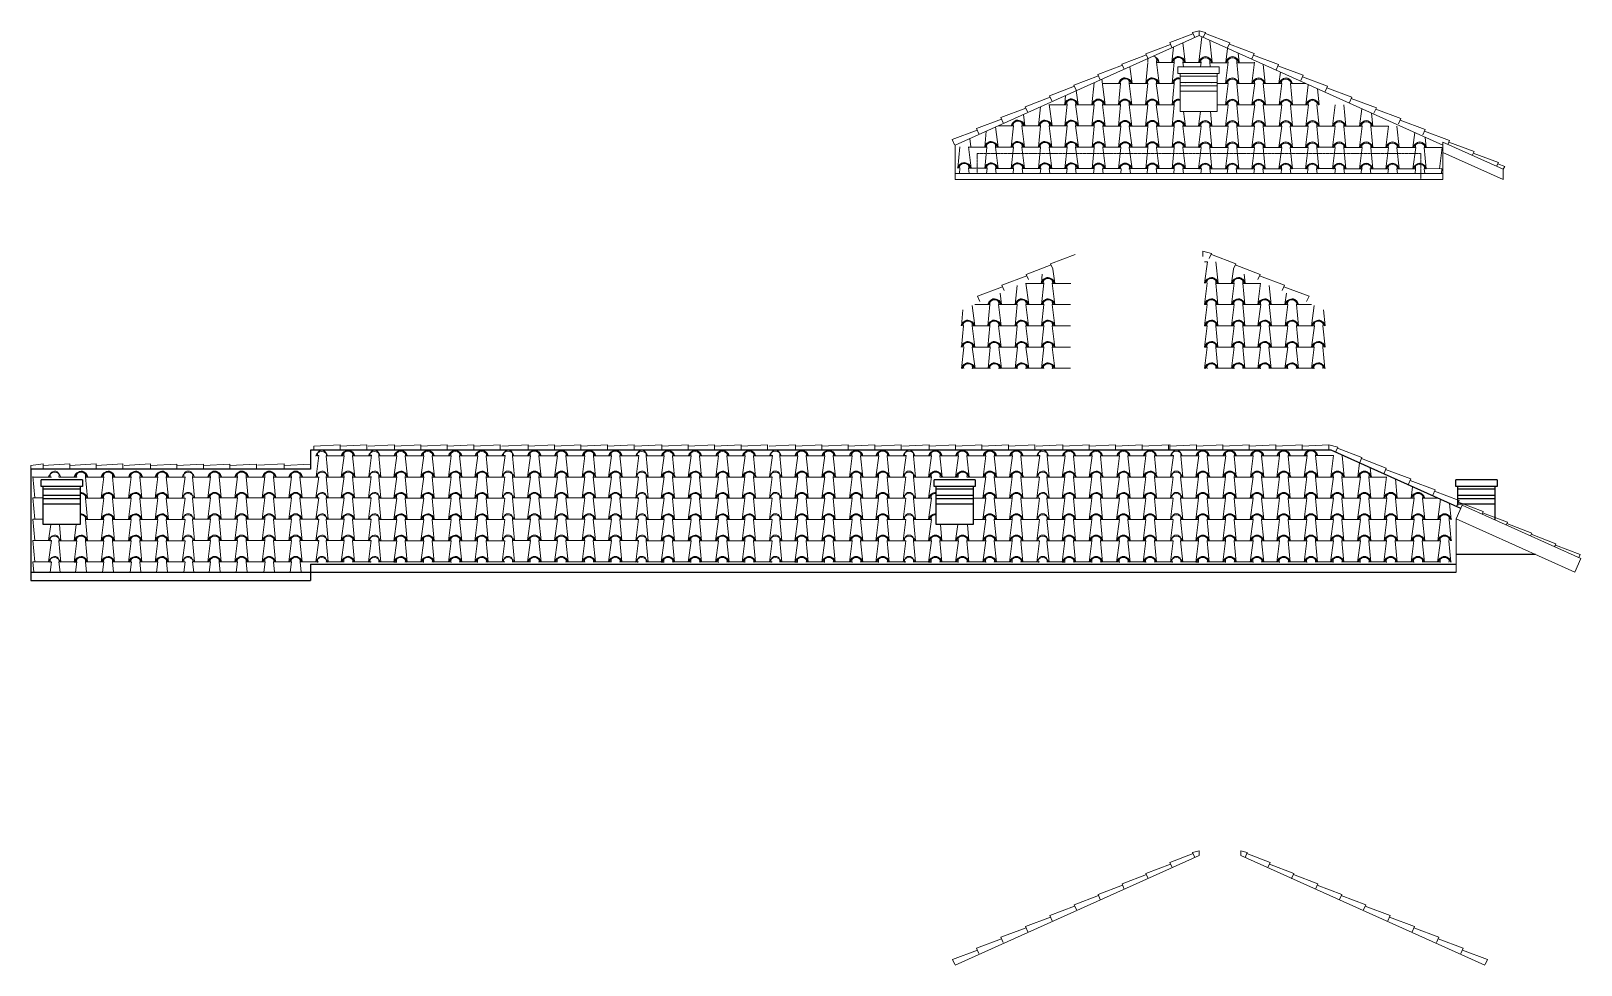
# Model space of a CAD drawing. Header units: millimetres. Extents: x -2768 to 386734, y -140 to 258833.
# Drawn here: x 127447 to 146300, y 141096 to 152463 of the extents above; entities that cross this region are included whole.
import ezdxf

# ---------------------------------------------------------------- set-up
doc = ezdxf.new("R2010")
doc.units = ezdxf.units.MM
doc.linetypes.add('HIDDEN', pattern=[9.525, 6.35, -3.175])
for name, color, linetype, lineweight in [('parapetto', 251, 'Continuous', 9), ('PROIEZIONI', 145, 'Continuous', 5), ('rilievo', 7, 'Continuous', 25), ('TETTO', 6, 'Continuous', 20), ('TRATTEGGIO_tetto', 1, 'Continuous', 0), ('VARIE', 4, 'Continuous', 13)]:
    doc.layers.add(name, color=color, linetype=linetype, lineweight=lineweight)

msp = doc.modelspace()

# ---------------------------------------------------------------- linework, layer by layer
at = {"layer": 'parapetto', "linetype": 'HIDDEN', "ltscale": 0.13}
for p, q in [((138953.6, 150730.3), (138953.6, 150972.6)), ((138953.6, 150972.6), (144353.6, 150972.6)), ((144353.6, 150972.6), (144353.6, 150653.5))]:
    msp.add_line(p, q, dxfattribs=at)
at = {"layer": 'PROIEZIONI'}
for p, q in [((138686.1, 151072.6), (141653.6, 152405.9)), ((144621, 151072.6), (141653.6, 152405.9)), ((138687.8, 141096), (141655.3, 142429.3)), ((145128.5, 141096), (142161.1, 142429.3))]:
    msp.add_line(p, q, dxfattribs=at)
at = {"layer": 'rilievo', "ltscale": 0.13}
for p, q in [((130846.8, 147361.9), (130846.8, 147131.9)), ((143260.3, 147361.9), (130846.8, 147361.9)), ((144837.8, 146653.2), (143260.3, 147361.9)), ((127446.8, 147131.9), (127446.8, 145774.8)), ((130846.8, 147131.9), (127446.8, 147131.9)), ((128071.8, 146999), (127571.8, 146999)), ((127571.8, 146920.4), (127571.8, 146999)), ((128071.8, 146920.4), (127571.8, 146920.4)), ((128046.8, 146999), (127596.8, 146999)), ((127596.8, 146458.2), (127596.8, 146920.4)), ((128046.8, 146920.4), (127596.8, 146920.4)), ((128046.8, 146887), (127596.8, 146887)), ((128046.8, 146920.4), (128046.8, 146458.2)), ((128071.8, 146999), (128071.8, 146920.4)), ((138931.5, 146999), (138431.5, 146999)), ((138431.5, 146920.4), (138431.5, 146999)), ((138931.5, 146920.4), (138431.5, 146920.4)), ((138906.5, 146999), (138456.5, 146999)), ((138456.5, 146458.2), (138456.5, 146920.4)), ((138906.5, 146920.4), (138456.5, 146920.4)), ((138906.5, 146887), (138456.5, 146887)), ((138906.5, 146920.4), (138906.5, 146458.2)), ((138931.5, 146999), (138931.5, 146920.4)), ((145278.6, 146999), (144778.6, 146999)), ((144778.6, 146920.4), (144778.6, 146999)), ((145278.6, 146920.4), (144778.6, 146920.4)), ((145253.6, 146999), (144803.6, 146999)), ((144803.6, 146689.3), (144803.6, 146920.4)), ((145253.6, 146920.4), (144803.6, 146920.4)), ((145253.6, 146887), (144803.6, 146887)), ((145253.6, 146920.4), (145253.6, 146512.1)), ((145278.6, 146999), (145278.6, 146920.4)), ((128046.8, 146810.8), (127596.8, 146810.8)), ((128046.8, 146769.9), (127596.8, 146769.9)), ((128046.8, 146703.1), (127596.8, 146703.1)), ((138906.5, 146810.8), (138456.5, 146810.8)), ((138906.5, 146769.9), (138456.5, 146769.9)), ((138906.5, 146703.1), (138456.5, 146703.1)), ((145253.6, 146810.8), (144803.6, 146810.8)), ((145253.6, 146769.9), (144803.6, 146769.9)), ((145253.6, 146703.1), (144803.6, 146703.1)), ((128046.8, 146458.2), (127596.8, 146458.2)), ((138906.5, 146458.2), (138456.5, 146458.2)), ((130846.8, 145975.1), (130846.8, 145774.8)), ((130846.8, 145975.1), (144779.9, 145975.1)), ((127446.8, 145874.8), (130846.8, 145875.1)), ((127446.8, 145774.8), (130846.8, 145774.8)), ((129926.8, 145875.1), (144779.9, 145875.1))]:
    msp.add_line(p, q, dxfattribs=at)
at = {"layer": 'rilievo', "linetype": 'ByBlock', "ltscale": 0.13}
msp.add_line((145746.8, 146090), (144779.9, 146090), dxfattribs=at)
at = {"layer": 'TETTO'}
for p, q in [((141897.7, 152024.6), (141397.7, 152024.6)), ((141397.7, 151946), (141397.7, 152024.6)), ((141872.7, 152024.6), (141422.7, 152024.6)), ((141897.7, 152024.6), (141897.7, 151946)), ((141897.7, 151946), (141397.7, 151946)), ((141422.7, 151483.8), (141422.7, 151946)), ((141872.7, 151946), (141422.7, 151946)), ((141872.7, 151912.5), (141422.7, 151912.5)), ((141872.7, 151836.3), (141422.7, 151836.3)), ((141872.7, 151795.5), (141422.7, 151795.5)), ((141872.7, 151946), (141872.7, 151483.8)), ((141872.7, 151728.6), (141422.7, 151728.6)), ((141872.7, 151483.8), (141422.7, 151483.8)), ((138686.1, 151072.6), (138686.1, 150653.5)), ((144621, 151109.5), (144621, 150653.5)), ((145353.6, 150780.4), (144621, 151109.5)), ((145353.6, 150655.8), (144621, 150984.9)), ((138686.1, 150730.3), (144621, 150730.3)), ((138686.1, 150653.5), (144621, 150653.5)), ((145353.6, 150780.4), (145353.6, 150655.8))]:
    msp.add_line(p, q, dxfattribs=at)
at = {"layer": 'TRATTEGGIO_tetto'}
for p, q in [((141580.1, 152428.9), (141297.1, 152321.4)), ((141573.5, 152443.8), (141653.6, 152462.8)), ((141573.5, 152443.8), (141600.9, 152382.3)), ((141686.8, 152391), (141649.6, 152082.5)), ((141653.6, 152462.8), (141653.6, 152405.9)), ((141733.7, 152443.8), (141653.6, 152462.8)), ((141733.7, 152443.8), (141706.2, 152382.3)), ((141731.1, 152431), (142029, 152317.8)), ((141786.8, 152342), (141812.7, 152082.5)), ((141013.3, 152172.2), (140715.5, 152059)), ((141304.9, 152299.6), (141007, 152186.4)), ((141007, 152186.4), (141034.5, 152124.9)), ((141297.1, 152321.4), (141324.6, 152259.9)), ((141342.1, 152266), (141324, 152084.5)), ((141456.6, 152317.5), (141487, 152084.5)), ((141999.9, 152250.3), (141978, 152082.5)), ((142029, 152317.8), (142001.5, 152256.3)), ((142022.7, 152303.6), (142325.4, 152187.5)), ((142130.2, 152191.8), (142141.1, 152082.5)), ((142325.4, 152187.5), (142297.2, 152124.3)), ((142317.1, 152169), (142621.6, 152055.2)), ((140721.8, 152044.8), (140423.9, 151931.6)), ((140715.5, 152059), (140742.9, 151997.5)), ((140812.5, 152028), (140839, 151825)), ((141032.2, 152078), (141007, 151825)), ((141136.2, 152084.5), (141170.1, 151825)), ((141351.9, 152078), (141137.1, 152077.9)), ((141352.5, 152084.5), (141326.7, 151825)), ((141455.8, 152084.5), (141463.7, 152024.6)), ((141680.3, 152078.2), (141456.7, 152078)), ((141680.8, 152082.5), (141673.3, 152024.6)), ((141784.2, 152082.5), (141789.9, 152024.6)), ((141784.8, 152076.2), (142008.4, 152076)), ((142009.2, 152082.5), (141975.4, 151823)), ((142112.6, 152082.5), (142138.4, 151823)), ((142113.2, 152076), (142328, 152075.9)), ((142328.9, 152082.5), (142295, 151823)), ((142435, 152054.8), (142458.1, 151823)), ((142621.6, 152055.2), (142593.4, 151992)), ((142613.8, 152037.6), (142919.2, 151924.1)), ((142644.1, 151960.9), (142626.1, 151823)), ((140138.7, 151790.1), (139836, 151673.9)), ((140430.2, 151917.5), (140132.4, 151804.3)), ((140132.4, 151804.3), (140159.8, 151742.8)), ((140377.6, 151832.6), (140351, 151565.4)), ((140423.9, 151931.6), (140451.4, 151870.1)), ((140473.5, 151875.7), (140514, 151565.4)), ((140698, 151825), (140480.2, 151824.8)), ((140699.1, 151825), (140673.3, 151565.4)), ((140836.3, 151825), (140802.5, 151825)), ((140802.5, 151825), (140836.3, 151565.4)), ((141029.1, 151825), (140804.3, 151825)), ((141030.2, 151825), (141004.3, 151565.4)), ((141167.4, 151825), (141133.5, 151825)), ((141133.5, 151825), (141167.4, 151565.4)), ((141351.4, 151825), (141135.4, 151825)), ((141352.5, 151825), (141326.7, 151565.4)), ((141489.7, 151825), (141489.7, 151825)), ((141810, 151823), (141810, 151823)), ((141872.7, 151823), (142007.4, 151823)), ((141975.4, 151823), (142009.2, 151823)), ((142009.2, 151823), (141975.4, 151563.5)), ((142112.6, 151823), (142138.4, 151563.5)), ((142113.6, 151823), (142329.7, 151823)), ((142297.7, 151823), (142331.6, 151823)), ((142331.6, 151823), (142297.7, 151563.5)), ((142434.9, 151823), (142460.7, 151563.5)), ((142436, 151823), (142660.8, 151823)), ((142628.8, 151823), (142662.6, 151823)), ((142662.6, 151823), (142628.8, 151563.5)), ((142766, 151823), (142791.8, 151563.5)), ((142767, 151823), (142951, 151823)), ((142919.2, 151924.1), (142890.4, 151859.4)), ((142911.4, 151906.5), (143216.8, 151793)), ((142983.1, 151808.6), (142951.1, 151563.5)), ((143216.8, 151793), (143188, 151728.3)), ((143207.7, 151772.5), (143513.1, 151658.9)), ((139844.2, 151655.4), (139539.7, 151541.7)), ((139836, 151673.9), (139864.2, 151610.8)), ((140031.1, 151678.2), (140020.3, 151569)), ((140161.4, 151736.8), (140183.3, 151569)), ((143094.7, 151758.4), (143114.1, 151563.5)), ((143513.1, 151658.9), (143484.3, 151594.3)), ((143505.3, 151641.3), (143810.7, 151527.8)), ((139547.6, 151524.1), (139242.1, 151410.6)), ((139242.1, 151410.6), (139271, 151345.9)), ((139517.3, 151447.4), (139535.3, 151309.4)), ((139539.7, 151541.7), (139567.9, 151478.5)), ((139726.4, 151541.3), (139703.3, 151309.4)), ((139832.5, 151569), (139866.3, 151309.4)), ((140048.1, 151562.5), (139833.3, 151562.3)), ((140048.8, 151569), (140022.9, 151309.4)), ((140152.1, 151569), (140186, 151309.4)), ((140376.5, 151562.6), (140153, 151562.5)), ((140376.8, 151565.4), (140351, 151305.9)), ((140514, 151565.4), (140480.2, 151565.4)), ((140480.2, 151565.4), (140514, 151305.9)), ((140698.1, 151565.4), (140482, 151565.4)), ((140699.1, 151565.4), (140673.3, 151305.9)), ((140836.3, 151565.4), (140802.5, 151565.4)), ((140802.5, 151565.4), (140836.3, 151305.9)), ((141029.1, 151565.4), (140804.3, 151565.4)), ((141030.2, 151565.4), (141004.4, 151305.9)), ((141167.4, 151565.4), (141133.5, 151565.4)), ((141133.5, 151565.4), (141167.4, 151305.9)), ((141351.4, 151565.4), (141135.4, 151565.4)), ((141352.5, 151565.4), (141326.7, 151305.9)), ((141466.5, 151483.8), (141489.7, 151305.9)), ((141670.4, 151483.8), (141647, 151303.9)), ((141792.1, 151483.8), (141810, 151303.9)), ((141872.7, 151563.5), (142007.4, 151563.5)), ((141975.4, 151563.5), (142009.2, 151563.5)), ((142009.2, 151563.5), (141975.4, 151303.9)), ((142112.6, 151563.5), (142138.4, 151303.9)), ((142113.6, 151563.5), (142329.7, 151563.5)), ((142297.7, 151563.5), (142331.5, 151563.5)), ((142331.5, 151563.5), (142297.7, 151303.9)), ((142434.9, 151563.5), (142460.7, 151303.9)), ((142436, 151563.5), (142660.7, 151563.5)), ((142662.6, 151563.5), (142628.7, 151303.9)), ((142628.8, 151563.5), (142662.6, 151563.5)), ((142765.9, 151563.5), (142791.8, 151303.9)), ((142767, 151563.5), (142983, 151563.5)), ((142951.1, 151563.5), (142984.9, 151563.5)), ((142984.9, 151563.5), (142951.1, 151303.9)), ((143088.3, 151563.5), (143114.1, 151303.9)), ((143309.9, 151563.5), (143276, 151303.9)), ((143413.2, 151563.5), (143439.1, 151303.9)), ((143632.2, 151516.9), (143604.4, 151303.9)), ((143751.6, 151463.3), (143767.5, 151303.9)), ((143810.7, 151527.8), (143781.9, 151463.1)), ((143802.9, 151510.2), (144108.3, 151396.6)), ((144108.3, 151396.6), (144079.4, 151332)), ((138956.2, 151255.2), (138651.7, 151141.5)), ((139251.4, 151389.7), (138946.9, 151276)), ((138946.9, 151276), (138975.1, 151212.8)), ((139066.7, 151244.9), (139047.2, 151049.9)), ((139178.3, 151295.1), (139210.3, 151049.9)), ((139394.3, 151309.4), (139210.3, 151309.4)), ((139395.4, 151309.4), (139369.5, 151049.9)), ((139532.6, 151309.4), (139498.7, 151309.4)), ((139498.7, 151309.4), (139532.6, 151049.9)), ((139725.4, 151309.4), (139500.6, 151309.4)), ((139726.5, 151309.4), (139700.6, 151049.9)), ((139863.6, 151309.4), (139829.8, 151309.4)), ((139829.8, 151309.4), (139863.7, 151049.9)), ((140047.7, 151309.4), (139831.7, 151309.4)), ((140048.8, 151309.4), (140022.9, 151049.9)), ((140186, 151309.4), (140152.1, 151309.4)), ((140152.1, 151309.4), (140186, 151049.9)), ((140376.1, 151309.4), (140154, 151309.4)), ((140379.5, 151305.9), (140353.6, 151046.4)), ((140516.7, 151305.9), (140482.8, 151305.9)), ((140482.8, 151305.9), (140516.7, 151046.4)), ((140700.7, 151305.9), (140484.7, 151305.9)), ((140701.8, 151305.9), (140676, 151046.4)), ((140839, 151305.9), (140805.1, 151305.9)), ((140805.1, 151305.9), (140839, 151046.4)), ((141031.8, 151305.9), (140807, 151305.9)), ((141032.9, 151305.9), (141007, 151046.4)), ((141170.1, 151305.9), (141136.2, 151305.9)), ((141136.2, 151305.9), (141170.1, 151046.4)), ((141351.4, 151305.9), (141138.1, 151305.9)), ((141352.5, 151305.9), (141326.7, 151046.4)), ((141489.7, 151305.9), (141455.8, 151305.9)), ((141455.8, 151305.9), (141489.7, 151046.4)), ((141679.8, 151305.9), (141457.7, 151305.9)), ((141647, 151303.9), (141680.8, 151303.9)), ((141680.8, 151303.9), (141647, 151044.4)), ((141784.2, 151303.9), (141810, 151044.4)), ((141785.3, 151303.9), (142007.4, 151303.9)), ((141975.4, 151303.9), (142009.2, 151303.9)), ((142009.2, 151303.9), (141975.4, 151044.4)), ((142112.6, 151303.9), (142138.4, 151044.4)), ((142113.6, 151303.9), (142327, 151303.9)), ((142295, 151303.9), (142328.9, 151303.9)), ((142328.9, 151303.9), (142295, 151044.4)), ((142432.2, 151303.9), (142458.1, 151044.4)), ((142433.3, 151303.9), (142658.1, 151303.9)), ((142626.1, 151303.9), (142659.9, 151303.9)), ((142659.9, 151303.9), (142626.1, 151044.4)), ((142763.3, 151303.9), (142789.1, 151044.4)), ((142764.4, 151303.9), (142980.4, 151303.9)), ((142948.4, 151303.9), (142982.3, 151303.9)), ((142982.3, 151303.9), (142948.4, 151044.4)), ((143085.6, 151303.9), (143111.4, 151044.4)), ((143308.9, 151305.9), (143086.8, 151305.9)), ((143309.9, 151303.9), (143276, 151044.4)), ((143276.1, 151303.9), (143309.9, 151303.9)), ((143413.2, 151303.9), (143439.1, 151044.4)), ((143414.3, 151303.9), (143636.4, 151303.9)), ((143638.3, 151303.9), (143604.4, 151044.4)), ((143604.5, 151303.9), (143638.3, 151303.9)), ((143741.6, 151303.9), (143767.5, 151044.4)), ((143742.7, 151303.9), (143956.1, 151303.9)), ((143924.1, 151303.9), (143957.9, 151303.9)), ((143957.9, 151303.9), (143924.1, 151044.4)), ((144061.3, 151303.9), (144087.1, 151044.4)), ((144100.4, 151379), (144405.9, 151265.5)), ((144278.9, 151226.4), (144255.1, 151044.4)), ((144405.9, 151265.5), (144377, 151200.8)), ((144395.5, 151242.1), (144700.9, 151128.6)), ((138651.7, 151141.5), (138679.9, 151078.3)), ((138745.1, 151053.4), (138719.2, 150793.9)), ((138848.4, 151053.4), (138882.2, 150793.9)), ((139072.8, 151047.1), (138849.2, 151047)), ((138866.5, 151153.7), (138879.6, 151053.4)), ((139073.1, 151049.9), (139047.2, 150790.4)), ((139210.3, 151049.9), (139176.4, 151049.9)), ((139176.4, 151049.9), (139210.3, 150790.4)), ((139394.3, 151049.9), (139178.3, 151049.9)), ((139395.4, 151049.9), (139369.6, 150790.4)), ((139532.6, 151049.9), (139498.7, 151049.9)), ((139498.7, 151049.9), (139532.6, 150790.4)), ((139725.4, 151049.9), (139500.6, 151049.9)), ((139726.5, 151049.9), (139700.6, 150790.4)), ((139863.7, 151049.9), (139829.8, 151049.9)), ((139829.8, 151049.9), (139863.7, 150790.4)), ((140047.7, 151049.9), (139831.7, 151049.9)), ((140048.8, 151049.9), (140022.9, 150790.4)), ((140186, 151049.9), (140152.1, 151049.9)), ((140152.1, 151049.9), (140186, 150790.4)), ((140376.1, 151049.9), (140154, 151049.9)), ((140379.5, 151046.4), (140353.6, 150786.9)), ((140482.8, 151046.4), (140516.7, 150786.9)), ((140700.2, 151048.7), (140485.3, 151048.8)), ((140701.8, 151046.4), (140676, 150786.9)), ((140805.1, 151046.4), (140839, 150786.9)), ((141031.3, 151048.6), (140807.5, 151048.7)), ((141032.9, 151046.4), (141007, 150786.9)), ((141136.2, 151046.4), (141170.1, 150786.9)), ((141351, 151048.4), (141138.6, 151048.5)), ((141352.5, 151046.4), (141326.7, 150786.9)), ((141455.8, 151046.4), (141489.7, 150786.9)), ((141679.4, 151048.2), (141458.2, 151048.3)), ((141680.8, 151044.4), (141647, 150784.9)), ((141784.2, 151044.4), (141810, 150784.9)), ((141785.7, 151046.2), (142006.9, 151046.4)), ((142009.2, 151044.4), (141975.4, 150784.9)), ((142112.6, 151044.4), (142138.4, 150784.9)), ((142114.1, 151046.4), (142326.5, 151046.5)), ((142328.9, 151044.4), (142295, 150784.9)), ((142432.2, 151044.4), (142458.1, 150784.9)), ((142433.8, 151046.6), (142657.5, 151046.7)), ((142659.9, 151044.4), (142626.1, 150784.9)), ((142763.3, 151044.4), (142789.1, 150784.9)), ((142764.9, 151046.7), (142979.8, 151046.8)), ((142982.3, 151044.4), (142948.4, 150784.9)), ((143085.6, 151044.4), (143111.4, 150784.9)), ((143308.5, 151048.2), (143087.2, 151048.3)), ((143309.9, 151044.4), (143276, 150784.9)), ((143413.2, 151044.4), (143439.1, 150784.9)), ((143414.8, 151046.2), (143636, 151046.4)), ((143638.3, 151044.4), (143604.4, 150784.9)), ((143741.6, 151044.4), (143767.5, 150784.9)), ((143743.2, 151046.4), (143955.6, 151046.5)), ((143957.9, 151044.4), (143924.1, 150784.9)), ((144061.3, 151044.4), (144087.1, 150784.9)), ((144062.9, 151046.6), (144286.6, 151046.7)), ((144289, 151044.4), (144255.1, 150784.9)), ((144392.3, 151044.4), (144418.2, 150784.9)), ((144394, 151046.7), (144608.9, 151046.8)), ((144405.7, 151169.4), (144418.1, 151044.6)), ((144611.3, 151044.4), (144577.5, 150784.9)), ((144700.9, 151128.6), (144680.5, 151082.8)), ((144693.1, 151111), (144998.5, 150997.5)), ((144998.5, 150997.5), (144977.1, 150949.5)), ((144989.4, 150977), (145294.8, 150863.4)), ((145294.8, 150863.4), (145273.8, 150816.3)), ((145287, 150845.8), (145371.9, 150814.3)), ((138745.1, 150793.9), (138738.7, 150730.3)), ((138882.2, 150793.9), (138848.4, 150793.9)), ((138848.4, 150793.9), (138856.7, 150730.3)), ((139072.4, 150793.9), (138850.3, 150793.9)), ((139075.8, 150790.4), (139069.8, 150730.3)), ((139212.9, 150790.4), (139179.1, 150790.4)), ((139179.1, 150790.4), (139186.9, 150730.3)), ((139397, 150790.4), (139181, 150790.4)), ((139398.1, 150790.4), (139392.1, 150730.3)), ((139535.3, 150790.4), (139501.4, 150790.4)), ((139501.4, 150790.4), (139509.3, 150730.3)), ((139728.1, 150790.4), (139503.3, 150790.4)), ((139729.1, 150790.4), (139723.2, 150730.3)), ((139866.3, 150790.4), (139832.5, 150790.4)), ((139832.5, 150790.4), (139840.3, 150730.3)), ((140047.7, 150790.4), (139834.3, 150790.4)), ((140048.8, 150790.4), (140042.8, 150730.3)), ((140186, 150790.4), (140152.1, 150790.4)), ((140152.1, 150790.4), (140160, 150730.3)), ((140376.1, 150790.4), (140154, 150790.4)), ((140376.1, 150790.4), (140154, 150790.4)), ((140377.2, 150790.4), (140371.2, 150730.3)), ((140480.5, 150790.4), (140488.4, 150730.3)), ((140700.2, 150789.2), (140485.3, 150789.3)), ((140708.2, 150790.4), (140702.3, 150730.3)), ((141031.3, 150789), (140807.5, 150789.2)), ((140811.6, 150790.4), (140819.4, 150730.3)), ((141027.9, 150790.4), (141021.9, 150730.3)), ((141131.2, 150790.4), (141139.1, 150730.3)), ((141351, 150788.9), (141138.6, 150789)), ((141352, 150788.9), (141346.1, 150728.8)), ((141455.4, 150788.9), (141463.2, 150728.8)), ((141679.4, 150788.7), (141458.2, 150788.8)), ((141683.1, 150788.9), (141677.1, 150728.8)), ((141785.7, 150786.7), (142006.9, 150786.8)), ((141786.4, 150788.9), (141794.3, 150728.8)), ((142002.7, 150788.9), (141996.8, 150728.8)), ((142106.1, 150788.9), (142113.9, 150728.8)), ((142114.1, 150786.9), (142326.5, 150787)), ((142327.6, 150787), (142321.6, 150726.9)), ((142430.9, 150787), (142438.8, 150726.9)), ((142433.8, 150787), (142657.5, 150787.2)), ((142658.7, 150787), (142652.7, 150726.9)), ((142762, 150787), (142769.8, 150726.9)), ((142764.9, 150787.2), (142979.8, 150787.3)), ((142978.3, 150787), (142972.3, 150726.9)), ((143081.6, 150787), (143089.5, 150726.9)), ((143308.5, 150788.7), (143087.2, 150788.8)), ((143312.2, 150788.9), (143306.2, 150728.8)), ((143414.8, 150786.7), (143636, 150786.8)), ((143415.5, 150788.9), (143423.4, 150728.8)), ((143631.8, 150788.9), (143625.8, 150728.8)), ((143735.1, 150788.9), (143743, 150728.8)), ((143743.2, 150786.9), (143955.6, 150787)), ((143956.7, 150787), (143950.7, 150726.9)), ((144060, 150787), (144067.8, 150726.9)), ((144062.9, 150787), (144286.6, 150787.2)), ((144287.7, 150787), (144281.7, 150726.9)), ((144391.1, 150787), (144398.9, 150726.9)), ((144394, 150787.2), (144608.9, 150787.3)), ((144607.4, 150787), (144601.4, 150726.9)), ((145371.9, 150814.3), (145353.6, 150780.4)), ((140146.3, 149743.2), (139848.4, 149630)), ((141698.5, 149781.6), (141698.5, 149717.4)), ((141806.4, 149756), (141698.5, 149781.6)), ((141806.4, 149756), (141779, 149694.5)), ((141803.8, 149743.2), (142101.7, 149630)), ((139854.7, 149615.9), (139552, 149499.7)), ((139848.4, 149630), (139875.9, 149568.5)), ((139877.4, 149562.5), (139899.3, 149394.7)), ((141722.4, 149654.2), (141756.3, 149654.2)), ((141756.3, 149654.2), (141722.4, 149394.7)), ((141859.6, 149654.2), (141885.4, 149394.7)), ((142072.7, 149562.5), (142050.8, 149394.7)), ((142101.7, 149630), (142074.3, 149568.5)), ((142095.4, 149615.9), (142398.1, 149499.7)), ((139263.6, 149349.8), (138958.1, 149236.3)), ((139560.3, 149481.2), (139255.7, 149367.5)), ((139255.7, 149367.5), (139284, 149304.2)), ((139442.4, 149367.1), (139419.3, 149135.2)), ((139548.5, 149394.7), (139582.4, 149135.2)), ((139764.2, 149388.2), (139549.4, 149388.1)), ((139552, 149499.7), (139580.2, 149436.5)), ((139747.2, 149504), (139736.3, 149394.7)), ((139764.8, 149394.7), (139739, 149135.2)), ((139868.1, 149394.7), (139902, 149135.2)), ((140092.6, 149388.4), (139869, 149388.3)), ((141753.6, 149394.7), (141719.7, 149135.2)), ((141856.9, 149394.7), (141882.8, 149135.2)), ((141857.5, 149388.4), (142081.1, 149388.3)), ((142082, 149394.7), (142048.1, 149135.2)), ((142185.3, 149394.7), (142211.2, 149135.2)), ((142186, 149388.2), (142400.7, 149388.1)), ((142202.9, 149504), (142213.8, 149394.7)), ((142401.6, 149394.7), (142367.7, 149135.2)), ((142398.1, 149499.7), (142369.9, 149436.5)), ((142389.9, 149481.2), (142694.4, 149367.5)), ((142507.7, 149367.1), (142530.8, 149135.2)), ((142694.4, 149367.5), (142666.2, 149304.2)), ((142686.5, 149349.8), (142992, 149236.3)), ((139110.3, 149135.2), (138926.3, 149135.2)), ((138958.1, 149236.3), (138987, 149171.7)), ((139111.4, 149135.2), (139085.6, 148875.7)), ((139248.6, 149135.2), (139214.8, 149135.2)), ((139214.8, 149135.2), (139248.6, 148875.7)), ((139441.4, 149135.2), (139216.6, 149135.2)), ((139233.3, 149273.1), (139251.3, 149135.2)), ((139442.5, 149135.2), (139416.6, 148875.7)), ((139579.7, 149135.2), (139545.8, 149135.2)), ((139545.8, 149135.2), (139579.7, 148875.7)), ((139763.7, 149135.2), (139547.7, 149135.2)), ((139764.8, 149135.2), (139739, 148875.7)), ((139902, 149135.2), (139868.1, 149135.2)), ((139868.1, 149135.2), (139902, 148875.7)), ((140092.1, 149135.2), (139870, 149135.2)), ((141719.7, 149135.2), (141753.6, 149135.2)), ((141753.6, 149135.2), (141719.7, 148875.7)), ((141856.9, 149135.2), (141882.8, 148875.7)), ((141858, 149135.2), (142080.1, 149135.2)), ((142048.1, 149135.2), (142082, 149135.2)), ((142082, 149135.2), (142048.1, 148875.7)), ((142185.3, 149135.2), (142211.2, 148875.7)), ((142186.4, 149135.2), (142402.4, 149135.2)), ((142370.4, 149135.2), (142404.3, 149135.2)), ((142404.3, 149135.2), (142370.4, 148875.7)), ((142507.6, 149135.2), (142533.5, 148875.7)), ((142508.7, 149135.2), (142733.5, 149135.2)), ((142716.8, 149273.1), (142698.8, 149135.2)), ((142701.5, 149135.2), (142735.4, 149135.2)), ((142735.4, 149135.2), (142701.5, 148875.7)), ((142838.7, 149135.2), (142864.5, 148875.7)), ((142839.8, 149135.2), (143023.8, 149135.2)), ((142992, 149236.3), (142963.1, 149171.7)), ((138782.7, 149070.6), (138763.3, 148875.7)), ((138894.3, 149120.8), (138926.3, 148875.7)), ((143055.8, 149120.8), (143023.8, 148875.7)), ((143167.4, 149070.6), (143186.9, 148875.7)), ((138789.1, 148875.7), (138763.3, 148616.2)), ((138926.3, 148875.7), (138892.5, 148875.7)), ((138892.5, 148875.7), (138926.3, 148616.2)), ((139110.4, 148875.7), (138894.3, 148875.7)), ((139111.4, 148875.7), (139085.6, 148616.2)), ((139248.6, 148875.7), (139214.8, 148875.7)), ((139214.8, 148875.7), (139248.6, 148616.2)), ((139441.4, 148875.7), (139216.6, 148875.7)), ((139442.5, 148875.7), (139416.7, 148616.2)), ((139579.7, 148875.7), (139545.8, 148875.7)), ((139545.8, 148875.7), (139579.7, 148616.2)), ((139763.7, 148875.7), (139547.7, 148875.7)), ((139764.8, 148875.7), (139739, 148616.2)), ((139902, 148875.7), (139868.1, 148875.7)), ((139868.1, 148875.7), (139902, 148616.2)), ((140092.1, 148875.7), (139870, 148875.7)), ((141719.7, 148875.7), (141753.6, 148875.7)), ((141753.6, 148875.7), (141719.7, 148616.2)), ((141856.9, 148875.7), (141882.8, 148616.2)), ((141858, 148875.7), (142080.1, 148875.7)), ((142048.1, 148875.7), (142082, 148875.7)), ((142082, 148875.7), (142048.1, 148616.2)), ((142185.3, 148875.7), (142211.2, 148616.2)), ((142186.4, 148875.7), (142402.4, 148875.7)), ((142370.4, 148875.7), (142404.3, 148875.7)), ((142404.3, 148875.7), (142370.4, 148616.2)), ((142507.6, 148875.7), (142533.5, 148616.2)), ((142508.7, 148875.7), (142733.5, 148875.7)), ((142701.5, 148875.7), (142735.4, 148875.7)), ((142735.4, 148875.7), (142701.5, 148616.2)), ((142838.7, 148875.7), (142864.5, 148616.2)), ((142839.8, 148875.7), (143055.8, 148875.7)), ((143023.8, 148875.7), (143057.7, 148875.7)), ((143057.7, 148875.7), (143023.8, 148616.2)), ((143161, 148875.7), (143186.8, 148616.2)), ((138791.8, 148616.2), (138765.9, 148356.6)), ((138929, 148616.2), (138895.1, 148616.2)), ((138895.1, 148616.2), (138929, 148356.6)), ((139113, 148616.2), (138897, 148616.2)), ((139114.1, 148616.2), (139088.3, 148356.6)), ((139251.3, 148616.2), (139217.4, 148616.2)), ((139217.4, 148616.2), (139251.3, 148356.6)), ((139444.1, 148616.2), (139219.3, 148616.2)), ((139445.2, 148616.2), (139419.3, 148356.6)), ((139582.4, 148616.2), (139548.5, 148616.2)), ((139548.5, 148616.2), (139582.4, 148356.6)), ((139763.7, 148616.2), (139550.4, 148616.2)), ((139764.8, 148616.2), (139739, 148356.6)), ((139902, 148616.2), (139868.1, 148616.2)), ((139868.1, 148616.2), (139902, 148356.6)), ((140092.1, 148616.2), (139870, 148616.2)), ((141719.7, 148616.2), (141753.6, 148616.2)), ((141753.6, 148616.2), (141719.7, 148356.6)), ((141856.9, 148616.2), (141882.8, 148356.6)), ((141858, 148616.2), (142080.1, 148616.2)), ((142048.1, 148616.2), (142082, 148616.2)), ((142082, 148616.2), (142048.1, 148356.6)), ((142185.3, 148616.2), (142211.2, 148356.6)), ((142186.4, 148616.2), (142399.7, 148616.2)), ((142401.6, 148616.2), (142367.7, 148356.6)), ((142367.8, 148616.2), (142401.6, 148616.2)), ((142504.9, 148616.2), (142530.8, 148356.6)), ((142506, 148616.2), (142730.8, 148616.2)), ((142698.8, 148616.2), (142732.7, 148616.2)), ((142732.7, 148616.2), (142698.8, 148356.6)), ((142836, 148616.2), (142861.9, 148356.6)), ((142837.1, 148616.2), (143053.1, 148616.2)), ((143021.1, 148616.2), (143055, 148616.2)), ((143055, 148616.2), (143021.1, 148356.6)), ((143158.3, 148616.2), (143184.2, 148356.6)), ((139112.5, 148359), (138897.6, 148359.1)), ((139443.6, 148358.8), (139219.8, 148358.9)), ((139763.3, 148358.6), (139550.9, 148358.7)), ((140091.7, 148358.5), (139870.5, 148358.6)), ((141858.4, 148358.5), (142079.6, 148358.6)), ((142186.9, 148358.6), (142399.2, 148358.7)), ((142506.5, 148358.8), (142730.3, 148358.9)), ((142837.6, 148359), (143052.5, 148359.1)), ((130885.1, 147409.9), (131207.7, 147426.8)), ((130885.1, 147409.9), (130885.1, 147362.7)), ((130915.3, 147298.5), (130949.2, 147298.5)), ((130949.2, 147298.5), (130915.3, 147038.9)), ((131035.5, 147293.4), (131061.4, 147033.9)), ((131036.6, 147293.4), (131253, 147293.4)), ((131207.6, 147410), (131530.2, 147426.9)), ((131207.7, 147426.8), (131207.6, 147362.8)), ((131207.7, 147426.8), (131207.6, 147361.8)), ((131221, 147293.4), (131254.9, 147293.4)), ((131254.9, 147293.4), (131221, 147033.9)), ((131358.2, 147293.4), (131384.1, 147033.9)), ((131359.3, 147293.4), (131584.1, 147293.4)), ((131530.2, 147426.9), (131530.2, 147361.9)), ((131546, 147410), (131867.6, 147426.8)), ((131554.3, 147298.7), (131588.2, 147298.7)), ((131588.2, 147298.7), (131554.3, 147039.2)), ((131676.3, 147292.1), (131702.2, 147032.5)), ((131677.4, 147292.1), (131893.4, 147292.1)), ((131861.4, 147292.1), (131895.3, 147292.1)), ((131895.3, 147292.1), (131861.4, 147032.5)), ((131867.6, 147426.8), (131867.5, 147357.9)), ((131867.6, 147408.6), (132187.8, 147425.3)), ((131998.6, 147292.1), (132024.5, 147032.5)), ((131999.7, 147292.1), (132221.8, 147292.1)), ((132187.8, 147425.3), (132187.7, 147364.3)), ((132187.8, 147408.5), (132510.3, 147425.4)), ((132189.8, 147292.1), (132223.7, 147292.1)), ((132223.7, 147292.1), (132189.8, 147032.5)), ((132327, 147292.1), (132352.9, 147032.5)), ((132328.1, 147292.1), (132555.5, 147292.1)), ((132510.3, 147408.6), (132832.9, 147425.5)), ((132510.3, 147425.4), (132510.3, 147361.3)), ((132523.6, 147292.1), (132557.4, 147292.1)), ((132557.4, 147292.1), (132523.6, 147032.5)), ((132660.7, 147292.1), (132686.6, 147032.5)), ((132661.8, 147292.1), (132878.2, 147292.1)), ((132832.9, 147425.5), (132832.8, 147361.4)), ((132832.9, 147408.6), (133155.4, 147425.6)), ((132846.2, 147292.1), (132880.1, 147292.1)), ((132880.1, 147292.1), (132846.2, 147032.5)), ((132983.4, 147292.1), (133009.3, 147032.5)), ((132984.5, 147292.1), (133209.3, 147292.1)), ((133155.4, 147425.6), (133155.4, 147360.5)), ((133172.1, 147411.1), (133493.7, 147427.9)), ((133179.6, 147297.4), (133213.4, 147297.4)), ((133213.4, 147297.4), (133179.6, 147037.9)), ((133302.4, 147293.1), (133328.3, 147033.6)), ((133303.5, 147293.1), (133519.5, 147293.1)), ((133487.5, 147293.1), (133521.4, 147293.1)), ((133521.4, 147293.1), (133487.5, 147033.6)), ((133493.7, 147427.9), (133493.6, 147359)), ((133493.7, 147409.7), (133813.9, 147426.4)), ((133624.7, 147293.1), (133650.6, 147033.6)), ((133625.8, 147293.1), (133847.9, 147293.1)), ((133813.9, 147426.4), (133813.8, 147365.4)), ((133813.9, 147409.6), (134136.4, 147426.5)), ((133815.9, 147293.1), (133849.8, 147293.1)), ((133849.8, 147293.1), (133815.9, 147033.6)), ((133953.1, 147293.1), (133979, 147033.6)), ((133954.2, 147293.1), (134181.7, 147293.1)), ((134136.4, 147409.7), (134459, 147426.6)), ((134136.4, 147426.5), (134136.4, 147362.4)), ((134149.7, 147293.1), (134183.5, 147293.1)), ((134183.5, 147293.1), (134149.7, 147033.6)), ((134286.9, 147293.1), (134312.7, 147033.6)), ((134287.9, 147293.1), (134504.3, 147293.1)), ((134459, 147426.6), (134458.9, 147362.5)), ((134459, 147409.7), (134781.5, 147426.6)), ((134506.2, 147293.1), (134472.3, 147033.6)), ((134472.4, 147293.1), (134506.2, 147293.1)), ((134609.5, 147293.1), (134635.4, 147033.6)), ((134610.6, 147293.1), (134835.4, 147293.1)), ((134781.5, 147426.6), (134781.5, 147361.6)), ((134797.4, 147410.1), (135119, 147426.9)), ((134805.7, 147298.5), (134839.5, 147298.5)), ((134839.5, 147298.5), (134805.7, 147038.9)), ((134927.8, 147292.1), (134953.6, 147032.6)), ((134928.8, 147292.1), (135144.9, 147292.1)), ((135112.9, 147292.1), (135146.7, 147292.1)), ((135146.7, 147292.1), (135112.9, 147032.6)), ((135119, 147426.9), (135119, 147358)), ((135119, 147408.7), (135439.2, 147425.4)), ((135250.1, 147292.1), (135275.9, 147032.6)), ((135251.2, 147292.1), (135473.3, 147292.1)), ((135439.2, 147408.6), (135761.8, 147425.5)), ((135439.2, 147425.4), (135439.2, 147364.4)), ((135441.3, 147292.1), (135475.1, 147292.1)), ((135475.1, 147292.1), (135441.3, 147032.6)), ((135578.5, 147292.1), (135604.3, 147032.6)), ((135579.5, 147292.1), (135807, 147292.1)), ((135761.8, 147425.5), (135761.7, 147361.4)), ((135761.8, 147408.7), (136084.3, 147425.6)), ((135775, 147292.1), (135808.9, 147292.1)), ((135808.9, 147292.1), (135775, 147032.6)), ((135912.2, 147292.1), (135938.1, 147032.6)), ((135913.3, 147292.1), (136129.7, 147292.1)), ((136084.3, 147425.6), (136084.3, 147361.5)), ((136084.3, 147408.7), (136406.9, 147425.6)), ((136097.7, 147292.1), (136131.6, 147292.1)), ((136131.6, 147292.1), (136097.7, 147032.6)), ((136234.9, 147292.1), (136260.7, 147032.6)), ((136236, 147292.1), (136460.7, 147292.1)), ((136406.9, 147425.6), (136406.9, 147360.6)), ((136423.4, 147410.6), (136744.9, 147427.4)), ((136431, 147297.5), (136464.9, 147297.5)), ((136464.9, 147297.5), (136431, 147037.9)), ((136553.7, 147292.7), (136579.5, 147033.2)), ((136554.8, 147292.7), (136770.8, 147292.7)), ((136738.8, 147292.7), (136772.7, 147292.7)), ((136772.7, 147292.7), (136738.8, 147033.2)), ((136744.9, 147427.4), (136744.9, 147358.5)), ((136744.9, 147409.2), (137065.1, 147426)), ((136876, 147292.7), (136901.8, 147033.2)), ((136877.1, 147292.7), (137099.2, 147292.7)), ((137065.1, 147426), (137065.1, 147364.9)), ((137065.1, 147409.1), (137387.7, 147426)), ((137067.2, 147292.7), (137101.1, 147292.7)), ((137101.1, 147292.7), (137067.2, 147033.2)), ((137204.4, 147292.7), (137230.2, 147033.2)), ((137205.5, 147292.7), (137432.9, 147292.7)), ((137387.7, 147409.2), (137710.3, 147426.1)), ((137387.7, 147426), (137387.7, 147362)), ((137400.9, 147292.7), (137434.8, 147292.7)), ((137434.8, 147292.7), (137400.9, 147033.2)), ((137538.1, 147292.7), (137564, 147033.2)), ((137539.2, 147292.7), (137755.6, 147292.7)), ((137710.2, 147409.3), (138032.8, 147426.2)), ((137710.3, 147426.1), (137710.2, 147362.1)), ((137723.6, 147292.7), (137757.5, 147292.7)), ((137757.5, 147292.7), (137723.6, 147033.2)), ((137860.8, 147292.7), (137886.7, 147033.2)), ((137861.9, 147292.7), (138086.7, 147292.7)), ((138032.8, 147426.2), (138032.8, 147361.2)), ((138049.1, 147410.7), (138370.7, 147427.5)), ((138056.9, 147298), (138090.8, 147298)), ((138090.8, 147298), (138056.9, 147038.5)), ((138179.4, 147292.7), (138205.3, 147033.2)), ((138180.5, 147292.7), (138396.5, 147292.7)), ((138364.5, 147292.7), (138398.4, 147292.7)), ((138398.4, 147292.7), (138364.5, 147033.2)), ((138370.7, 147427.5), (138370.6, 147358.6)), ((138370.7, 147409.3), (138690.9, 147426)), ((138501.7, 147292.7), (138527.6, 147033.2)), ((138502.8, 147292.7), (138724.9, 147292.7)), ((138690.9, 147426), (138690.8, 147365)), ((138690.9, 147409.2), (139013.4, 147426.1)), ((138692.9, 147292.7), (138726.8, 147292.7)), ((138726.8, 147292.7), (138692.9, 147033.2)), ((138830.1, 147292.7), (138856, 147033.2)), ((138831.2, 147292.7), (139058.7, 147292.7)), ((139013.4, 147409.2), (139336, 147426.2)), ((139013.4, 147426.1), (139013.4, 147362)), ((139026.7, 147292.7), (139060.5, 147292.7)), ((139060.5, 147292.7), (139026.7, 147033.2)), ((139163.9, 147292.7), (139189.7, 147033.2)), ((139164.9, 147292.7), (139381.3, 147292.7)), ((139336, 147426.2), (139335.9, 147362.1)), ((139336, 147409.3), (139658.5, 147426.2)), ((139383.2, 147292.7), (139349.3, 147033.2)), ((139349.4, 147292.7), (139383.2, 147292.7)), ((139486.5, 147292.7), (139512.4, 147033.2)), ((139487.6, 147292.7), (139712.4, 147292.7)), ((139658.5, 147426.2), (139658.5, 147361.2)), ((139674.7, 147410.2), (139996.2, 147427)), ((139682.7, 147298.1), (139716.5, 147298.1)), ((139716.5, 147298.1), (139682.7, 147038.5)), ((139805, 147292.3), (139830.8, 147032.8)), ((139806.1, 147292.3), (140022.1, 147292.3)), ((139990.1, 147292.3), (140024, 147292.3)), ((140024, 147292.3), (139990.1, 147032.8)), ((139996.2, 147427), (139996.2, 147358.1)), ((139996.2, 147408.8), (140316.4, 147425.6)), ((140127.3, 147292.3), (140153.1, 147032.8)), ((140128.4, 147292.3), (140350.5, 147292.3)), ((140316.4, 147425.6), (140316.4, 147364.5)), ((140316.4, 147408.7), (140639, 147425.6)), ((140318.5, 147292.3), (140352.3, 147292.3)), ((140352.3, 147292.3), (140318.5, 147032.8)), ((140455.7, 147292.3), (140481.5, 147032.8)), ((140456.8, 147292.3), (140684.2, 147292.3)), ((140639, 147425.6), (140638.9, 147361.6)), ((140639, 147408.8), (140961.6, 147425.7)), ((140652.2, 147292.3), (140686.1, 147292.3)), ((140686.1, 147292.3), (140652.2, 147032.8)), ((140789.4, 147292.3), (140815.3, 147032.8)), ((140790.5, 147292.3), (141006.9, 147292.3)), ((140961.5, 147408.9), (141284.1, 147425.8)), ((140961.6, 147425.7), (140961.5, 147361.7)), ((140974.9, 147292.3), (141008.8, 147292.3)), ((141008.8, 147292.3), (140974.9, 147032.8)), ((141112.1, 147292.3), (141137.9, 147032.8)), ((141113.2, 147292.3), (141338, 147292.3)), ((141284.1, 147425.8), (141284.1, 147360.8)), ((141300.5, 147429.6), (141300.5, 147364.9)), ((141300.5, 147410.6), (141622.1, 147427.4)), ((141308.2, 147297.6), (141342.1, 147297.6)), ((141342.1, 147297.6), (141308.2, 147038.1)), ((141430.8, 147292.7), (141456.7, 147033.2)), ((141431.9, 147292.7), (141647.9, 147292.7)), ((141616, 147292.7), (141649.8, 147292.7)), ((141649.8, 147292.7), (141616, 147033.2)), ((141622.1, 147427.4), (141622.1, 147358.5)), ((141622.1, 147409.2), (141942.3, 147426)), ((141753.1, 147292.7), (141779, 147033.2)), ((141754.2, 147292.7), (141976.3, 147292.7)), ((141942.3, 147426), (141942.3, 147364.9)), ((141942.3, 147409.1), (142264.9, 147426)), ((141978.2, 147292.7), (141944.3, 147033.2)), ((141944.4, 147292.7), (141978.2, 147292.7)), ((142081.5, 147292.7), (142107.4, 147033.2)), ((142082.6, 147292.7), (142310.1, 147292.7)), ((142264.8, 147409.2), (142587.4, 147426.1)), ((142264.9, 147426), (142264.8, 147362)), ((142278.1, 147292.7), (142311.9, 147292.7)), ((142311.9, 147292.7), (142278.1, 147033.2)), ((142415.3, 147292.7), (142441.1, 147033.2)), ((142416.4, 147292.7), (142632.8, 147292.7)), ((142587.4, 147409.3), (142910, 147426.2)), ((142587.4, 147426.1), (142587.4, 147362.1)), ((142600.8, 147292.7), (142634.6, 147292.7)), ((142634.6, 147292.7), (142600.8, 147033.2)), ((142738, 147292.7), (142763.8, 147033.2)), ((142739, 147292.7), (142963.8, 147292.7)), ((142910, 147426.2), (142909.9, 147361.2)), ((142910, 147408.5), (143232.5, 147425.4)), ((142934.1, 147298), (142967.9, 147298)), ((142967.9, 147298), (142934.1, 147038.5)), ((143071.3, 147298), (143097.1, 147038.5)), ((143072.4, 147298), (143288.4, 147298)), ((143232.5, 147425.4), (143232.5, 147361.2)), ((143340.4, 147399.8), (143232.5, 147425.4)), ((143256.4, 147298), (143290.3, 147298)), ((143290.3, 147298), (143256.4, 147038.5)), ((143340.4, 147399.8), (143313, 147338.3)), ((143337.9, 147387), (143635.7, 147273.8)), ((143393.6, 147298), (143419.4, 147038.5)), ((143635.7, 147273.8), (143608.3, 147212.3)), ((143629.4, 147259.6), (143932.1, 147143.5)), ((127446.8, 147176.5), (127595.5, 147193.4)), ((127446.8, 147174), (127446.8, 147131.9)), ((127595.5, 147193.4), (127595.5, 147129.3)), ((127595.5, 147176.5), (127918.1, 147193.4)), ((127595.5, 147193.4), (127595.5, 147128.3)), ((127918.1, 147193.4), (127918, 147128.4)), ((127918.1, 147176.5), (127918, 147129.2)), ((127918.1, 147176.5), (128240.6, 147193.4)), ((128240.6, 147193.4), (128240.6, 147129.3)), ((128240.6, 147176.5), (128563.2, 147193.4)), ((128240.6, 147193.4), (128240.6, 147128.3)), ((128563.2, 147193.4), (128563.2, 147128.4)), ((128579, 147176.6), (128900.6, 147193.3)), ((128900.6, 147193.3), (128900.5, 147124.4)), ((128900.5, 147175.1), (129220.8, 147191.9)), ((129220.7, 147175.1), (129543.3, 147192)), ((129220.8, 147191.9), (129220.7, 147130.8)), ((129543.3, 147192), (129543.3, 147127.9)), ((129543.3, 147175.1), (129865.9, 147192)), ((129865.9, 147192), (129865.8, 147128)), ((129865.9, 147175.2), (130188.4, 147192.1)), ((130188.4, 147192.1), (130188.4, 147127.1)), ((130205.1, 147177.7), (130526.7, 147194.4)), ((130526.7, 147194.4), (130526.6, 147125.5)), ((130526.7, 147176.2), (130846.9, 147193)), ((130846.9, 147193), (130846.8, 147131.9)), ((143606.7, 147206.3), (143584.8, 147038.5)), ((143737, 147147.8), (143747.8, 147038.5)), ((143932.1, 147143.5), (143903.9, 147080.3)), ((143923.9, 147125), (144228.4, 147011.2)), ((127467.4, 147039.2), (127493.3, 146779.7)), ((127468, 147033.2), (127694.4, 147033.1)), ((127786, 147032.6), (128003.8, 147032.5)), ((128107.8, 147037.9), (128133.7, 146778.3)), ((128108.4, 147032.4), (128332.2, 147032.3)), ((128332.9, 147037.9), (128299, 146778.3)), ((128436.2, 147037.9), (128462.1, 146778.3)), ((128436.8, 147032.2), (128665.9, 147032.1)), ((128666.6, 147037.9), (128632.8, 146778.3)), ((128770, 147037.9), (128795.8, 146778.3)), ((128770.5, 147032), (128988.5, 147031.9)), ((128989.3, 147037.9), (128955.4, 146778.3)), ((129092.6, 147037.9), (129118.5, 146778.3)), ((129093.2, 147031.9), (129319.6, 147031.7)), ((129320.4, 147037.9), (129286.5, 146778.3)), ((129411.6, 147038.9), (129437.5, 146779.4)), ((129412.1, 147033.7), (129629.9, 147033.5)), ((129630.6, 147038.9), (129596.7, 146779.4)), ((129733.9, 147038.9), (129759.8, 146779.4)), ((129734.5, 147033.5), (129958.3, 147033.4)), ((129959, 147038.9), (129925.1, 146779.4)), ((130062.3, 147038.9), (130088.2, 146779.4)), ((130062.9, 147033.3), (130292, 147033.2)), ((130292.7, 147038.9), (130258.9, 146779.4)), ((130396.1, 147038.9), (130421.9, 146779.4)), ((130396.6, 147033.1), (130614.6, 147033)), ((130615.4, 147038.9), (130581.5, 146779.4)), ((130718.7, 147038.9), (130744.6, 146779.4)), ((130719.3, 147033), (130945.7, 147032.8)), ((130946.5, 147038.9), (130912.6, 146779.4)), ((131035.1, 147039.2), (131061, 146779.7)), ((131035.7, 147033.4), (131253.7, 147033.3)), ((131254.5, 147039.2), (131220.6, 146779.7)), ((131357.8, 147039.2), (131383.6, 146779.7)), ((131358.4, 147033.2), (131584.7, 147033.1)), ((131585.5, 147039.2), (131551.7, 146779.7)), ((131675.9, 147037.9), (131701.7, 146778.3)), ((131676.4, 147032.6), (131894.2, 147032.5)), ((131894.9, 147037.9), (131861, 146778.3)), ((131998.2, 147037.9), (132024.1, 146778.3)), ((131998.7, 147032.4), (132222.5, 147032.3)), ((132223.3, 147037.9), (132189.4, 146778.3)), ((132326.6, 147037.9), (132352.4, 146778.3)), ((132327.2, 147032.2), (132556.3, 147032.1)), ((132557, 147037.9), (132523.1, 146778.3)), ((132660.3, 147037.9), (132686.2, 146778.3)), ((132660.9, 147032), (132878.9, 147031.9)), ((132879.7, 147037.9), (132845.8, 146778.3)), ((132983, 147037.9), (133008.9, 146778.3)), ((132983.6, 147031.9), (133210, 147031.7)), ((133210.7, 147037.9), (133176.9, 146778.3)), ((133302, 147038.9), (133327.8, 146779.4)), ((133302.5, 147033.7), (133520.3, 147033.5)), ((133521, 147038.9), (133487.1, 146779.4)), ((133624.3, 147038.9), (133650.2, 146779.4)), ((133624.8, 147033.5), (133848.6, 147033.4)), ((133849.4, 147038.9), (133815.5, 146779.4)), ((133952.7, 147038.9), (133978.6, 146779.4)), ((133953.3, 147033.3), (134182.4, 147033.2)), ((134183.1, 147038.9), (134149.2, 146779.4)), ((134286.4, 147038.9), (134312.3, 146779.4)), ((134287, 147033.1), (134505, 147033)), ((134505.8, 147038.9), (134471.9, 146779.4)), ((134609.1, 147038.9), (134635, 146779.4)), ((134609.7, 147033), (134836.1, 147032.8)), ((134836.9, 147038.9), (134803, 146779.4)), ((134927.3, 147037.9), (134953.2, 146778.4)), ((134927.9, 147032.7), (135145.6, 147032.5)), ((135146.3, 147037.9), (135112.5, 146778.4)), ((135249.7, 147037.9), (135275.5, 146778.4)), ((135250.2, 147032.5), (135474, 147032.4)), ((135474.7, 147037.9), (135440.9, 146778.4)), ((135578.1, 147037.9), (135603.9, 146778.4)), ((135578.6, 147032.3), (135807.7, 147032.2)), ((135808.5, 147037.9), (135774.6, 146778.4)), ((135911.8, 147037.9), (135937.6, 146778.4)), ((135912.4, 147032.1), (136130.4, 147032)), ((136131.1, 147037.9), (136097.3, 146778.4)), ((136234.5, 147037.9), (136260.3, 146778.4)), ((136235.1, 147032), (136461.4, 147031.8)), ((136462.2, 147037.9), (136428.3, 146778.4)), ((136553.3, 147038.5), (136579.1, 146779)), ((136553.8, 147033.2), (136771.5, 147033.1)), ((136772.2, 147038.5), (136738.4, 146779)), ((136875.6, 147038.5), (136901.4, 146779)), ((136876.1, 147033), (137099.9, 147032.9)), ((137100.6, 147038.5), (137066.8, 146779)), ((137204, 147038.5), (137229.8, 146779)), ((137204.5, 147032.9), (137433.6, 147032.7)), ((137434.4, 147038.5), (137400.5, 146779)), ((137537.7, 147038.5), (137563.6, 146779)), ((137538.3, 147032.7), (137756.3, 147032.6)), ((137757.1, 147038.5), (137723.2, 146779)), ((137860.4, 147038.5), (137886.2, 146779)), ((137861, 147032.5), (138087.3, 147032.4)), ((138088.1, 147038.5), (138054.3, 146779)), ((138179, 147038.5), (138204.8, 146779)), ((138179.5, 147033.3), (138397.3, 147033.1)), ((138398, 147038.5), (138364.1, 146779)), ((138501.8, 147033.1), (138725.6, 147033)), ((138830.3, 147032.9), (139059.4, 147032.8)), ((139060.1, 147038.5), (139026.2, 146779)), ((139163.4, 147038.5), (139189.3, 146779)), ((139164, 147032.7), (139382, 147032.6)), ((139382.8, 147038.5), (139348.9, 146779)), ((139486.1, 147038.5), (139512, 146779)), ((139486.7, 147032.5), (139713.1, 147032.4)), ((139713.9, 147038.5), (139680, 146779)), ((139804.6, 147038.1), (139830.4, 146778.6)), ((139805.1, 147032.8), (140022.8, 147032.7)), ((140023.5, 147038.1), (139989.7, 146778.6)), ((140126.9, 147038.1), (140152.7, 146778.6)), ((140127.4, 147032.6), (140351.2, 147032.5)), ((140351.9, 147038.1), (140318.1, 146778.6)), ((140455.3, 147038.1), (140481.1, 146778.6)), ((140455.8, 147032.5), (140684.9, 147032.3)), ((140685.7, 147038.1), (140651.8, 146778.6)), ((140789, 147038.1), (140814.9, 146778.6)), ((140789.6, 147032.3), (141007.6, 147032.2)), ((141008.4, 147038.1), (140974.5, 146778.6)), ((141111.7, 147038.1), (141137.5, 146778.6)), ((141112.3, 147032.1), (141338.6, 147032)), ((141339.4, 147038.1), (141305.6, 146778.6)), ((141430.4, 147038.5), (141456.3, 146779)), ((141430.9, 147033.2), (141648.7, 147033.1)), ((141649.4, 147038.5), (141615.5, 146779)), ((141752.7, 147038.5), (141778.6, 146779)), ((141753.3, 147033), (141977.1, 147032.9)), ((141977.8, 147038.5), (141943.9, 146779)), ((142081.1, 147038.5), (142107, 146779)), ((142081.7, 147032.9), (142310.8, 147032.7)), ((142311.5, 147038.5), (142277.7, 146779)), ((142414.9, 147038.5), (142440.7, 146779)), ((142415.4, 147032.7), (142633.4, 147032.6)), ((142634.2, 147038.5), (142600.3, 146779)), ((142737.5, 147038.5), (142763.4, 146779)), ((142738.1, 147032.5), (142964.5, 147032.4)), ((142965.3, 147038.5), (142931.4, 146779)), ((143068.6, 147038.5), (143094.5, 146779)), ((143069.2, 147032.3), (143286.8, 147032.2)), ((143287.6, 147038.5), (143253.7, 146779)), ((143390.9, 147038.5), (143416.8, 146779)), ((143391.5, 147032.2), (143615.1, 147032)), ((143616, 147038.5), (143582.1, 146779)), ((143719.3, 147038.5), (143745.2, 146779)), ((143720, 147032), (143934.8, 147031.9)), ((143935.6, 147038.5), (143901.8, 146779)), ((144041.7, 147010.8), (144064.8, 146779)), ((144228.4, 147011.2), (144200.2, 146948)), ((144220.5, 146993.6), (144526, 146880.1)), ((144250.8, 146916.9), (144232.8, 146779)), ((144526, 146880.1), (144497.1, 146815.4)), ((127467.4, 146779.7), (127493.3, 146520.1)), ((127468.5, 146779.7), (127596.8, 146779.7)), ((128107.8, 146778.3), (128133.7, 146518.8)), ((128108.9, 146778.3), (128331, 146778.3)), ((128299, 146778.3), (128332.9, 146778.3)), ((128332.9, 146778.3), (128299, 146518.8)), ((128436.2, 146778.3), (128462.1, 146518.8)), ((128437.3, 146778.3), (128664.8, 146778.3)), ((128632.8, 146778.3), (128666.6, 146778.3)), ((128666.6, 146778.3), (128632.8, 146518.8)), ((128770, 146778.3), (128795.8, 146518.8)), ((128771, 146778.3), (128987.4, 146778.3)), ((128989.3, 146778.3), (128955.4, 146518.8)), ((128955.5, 146778.3), (128989.3, 146778.3)), ((129092.6, 146778.3), (129118.5, 146518.8)), ((129093.7, 146778.3), (129318.5, 146778.3)), ((129286.5, 146778.3), (129320.4, 146778.3)), ((129320.4, 146778.3), (129286.5, 146518.8)), ((129411.6, 146779.4), (129437.5, 146519.9)), ((129412.7, 146779.4), (129628.7, 146779.4)), ((129630.6, 146779.4), (129596.7, 146519.9)), ((129596.8, 146779.4), (129630.6, 146779.4)), ((129733.9, 146779.4), (129759.8, 146519.9)), ((129735, 146779.4), (129957.1, 146779.4)), ((129925.1, 146779.4), (129959, 146779.4)), ((129959, 146779.4), (129925.1, 146519.9)), ((130062.3, 146779.4), (130088.2, 146519.9)), ((130063.4, 146779.4), (130290.9, 146779.4)), ((130258.9, 146779.4), (130292.7, 146779.4)), ((130292.7, 146779.4), (130258.9, 146519.9)), ((130396.1, 146779.4), (130421.9, 146519.9)), ((130397.1, 146779.4), (130613.5, 146779.4)), ((130615.4, 146779.4), (130581.5, 146519.9)), ((130581.6, 146779.4), (130615.4, 146779.4)), ((130718.7, 146779.4), (130744.6, 146519.9)), ((130719.8, 146779.4), (130944.6, 146779.4)), ((130912.6, 146779.4), (130946.5, 146779.4)), ((130946.5, 146779.4), (130912.6, 146519.9)), ((131035.1, 146779.7), (131061, 146520.1)), ((131036.2, 146779.7), (131252.6, 146779.7)), ((131220.6, 146779.7), (131254.5, 146779.7)), ((131254.5, 146779.7), (131220.6, 146520.1)), ((131357.8, 146779.7), (131383.6, 146520.1)), ((131358.9, 146779.7), (131583.7, 146779.7)), ((131551.7, 146779.7), (131585.5, 146779.7)), ((131585.5, 146779.7), (131551.7, 146520.1)), ((131675.9, 146778.3), (131701.7, 146518.8)), ((131677, 146778.3), (131893, 146778.3)), ((131861, 146778.3), (131894.9, 146778.3)), ((131894.9, 146778.3), (131861, 146518.8)), ((131998.2, 146778.3), (132024.1, 146518.8)), ((131999.3, 146778.3), (132221.4, 146778.3)), ((132189.4, 146778.3), (132223.3, 146778.3)), ((132223.3, 146778.3), (132189.4, 146518.8)), ((132326.6, 146778.3), (132352.4, 146518.8)), ((132327.7, 146778.3), (132555.1, 146778.3)), ((132557, 146778.3), (132523.1, 146518.8)), ((132523.2, 146778.3), (132557, 146778.3)), ((132660.3, 146778.3), (132686.2, 146518.8)), ((132661.4, 146778.3), (132877.8, 146778.3)), ((132845.8, 146778.3), (132879.7, 146778.3)), ((132879.7, 146778.3), (132845.8, 146518.8)), ((132983, 146778.3), (133008.9, 146518.8)), ((132984.1, 146778.3), (133208.9, 146778.3)), ((133176.9, 146778.3), (133210.7, 146778.3)), ((133210.7, 146778.3), (133176.9, 146518.8)), ((133302, 146779.4), (133327.8, 146519.9)), ((133303.1, 146779.4), (133519.1, 146779.4)), ((133487.1, 146779.4), (133521, 146779.4)), ((133521, 146779.4), (133487.1, 146519.9)), ((133624.3, 146779.4), (133650.2, 146519.9)), ((133625.4, 146779.4), (133847.5, 146779.4)), ((133815.5, 146779.4), (133849.4, 146779.4)), ((133849.4, 146779.4), (133815.5, 146519.9)), ((133952.7, 146779.4), (133978.6, 146519.9)), ((133953.8, 146779.4), (134181.2, 146779.4)), ((134183.1, 146779.4), (134149.2, 146519.9)), ((134149.3, 146779.4), (134183.1, 146779.4)), ((134286.4, 146779.4), (134312.3, 146519.9)), ((134287.5, 146779.4), (134503.9, 146779.4)), ((134471.9, 146779.4), (134505.8, 146779.4)), ((134505.8, 146779.4), (134471.9, 146519.9)), ((134609.1, 146779.4), (134635, 146519.9)), ((134610.2, 146779.4), (134835, 146779.4)), ((134803, 146779.4), (134836.9, 146779.4)), ((134836.9, 146779.4), (134803, 146519.9)), ((134927.3, 146778.4), (134953.2, 146518.9)), ((134928.4, 146778.4), (135144.5, 146778.4)), ((135112.5, 146778.4), (135146.3, 146778.4)), ((135146.3, 146778.4), (135112.5, 146518.9)), ((135249.7, 146778.4), (135275.5, 146518.9)), ((135250.7, 146778.4), (135472.8, 146778.4)), ((135440.9, 146778.4), (135474.7, 146778.4)), ((135474.7, 146778.4), (135440.9, 146518.9)), ((135578.1, 146778.4), (135603.9, 146518.9)), ((135579.1, 146778.4), (135806.6, 146778.4)), ((135774.6, 146778.4), (135808.5, 146778.4)), ((135808.5, 146778.4), (135774.6, 146518.9)), ((135911.8, 146778.4), (135937.6, 146518.9)), ((135912.9, 146778.4), (136129.3, 146778.4)), ((136097.3, 146778.4), (136131.1, 146778.4)), ((136131.1, 146778.4), (136097.3, 146518.9)), ((136234.5, 146778.4), (136260.3, 146518.9)), ((136235.6, 146778.4), (136460.3, 146778.4)), ((136462.2, 146778.4), (136428.3, 146518.9)), ((136428.4, 146778.4), (136462.2, 146778.4)), ((136553.3, 146779), (136579.1, 146519.5)), ((136554.3, 146779), (136770.4, 146779)), ((136738.4, 146779), (136772.2, 146779)), ((136772.2, 146779), (136738.4, 146519.5)), ((136875.6, 146779), (136901.4, 146519.5)), ((136876.7, 146779), (137098.8, 146779)), ((137066.8, 146779), (137100.6, 146779)), ((137100.6, 146779), (137066.8, 146519.5)), ((137204, 146779), (137229.8, 146519.5)), ((137205.1, 146779), (137432.5, 146779)), ((137400.5, 146779), (137434.4, 146779)), ((137434.4, 146779), (137400.5, 146519.5)), ((137537.7, 146779), (137563.6, 146519.5)), ((137538.8, 146779), (137755.2, 146779)), ((137723.2, 146779), (137757.1, 146779)), ((137757.1, 146779), (137723.2, 146519.5)), ((137860.4, 146779), (137886.2, 146519.5)), ((137861.5, 146779), (138086.2, 146779)), ((138054.3, 146779), (138088.1, 146779)), ((138088.1, 146779), (138054.3, 146519.5)), ((138179, 146779), (138204.8, 146519.5)), ((138180.1, 146779), (138396.1, 146779)), ((138364.1, 146779), (138398, 146779)), ((138398, 146779), (138364.1, 146519.5)), ((138906.5, 146779), (139058.2, 146779)), ((139060.1, 146779), (139026.2, 146519.5)), ((139026.3, 146779), (139060.1, 146779)), ((139163.4, 146779), (139189.3, 146519.5)), ((139164.5, 146779), (139380.9, 146779)), ((139348.9, 146779), (139382.8, 146779)), ((139382.8, 146779), (139348.9, 146519.5)), ((139486.1, 146779), (139512, 146519.5)), ((139487.2, 146779), (139712, 146779)), ((139680, 146779), (139713.9, 146779)), ((139713.9, 146779), (139680, 146519.5)), ((139804.6, 146778.6), (139830.4, 146519.1)), ((139805.6, 146778.6), (140021.7, 146778.6)), ((139989.7, 146778.6), (140023.5, 146778.6)), ((140023.5, 146778.6), (139989.7, 146519.1)), ((140126.9, 146778.6), (140152.7, 146519.1)), ((140127.9, 146778.6), (140350.1, 146778.6)), ((140318.1, 146778.6), (140351.9, 146778.6)), ((140351.9, 146778.6), (140318.1, 146519.1)), ((140455.3, 146778.6), (140481.1, 146519.1)), ((140456.3, 146778.6), (140683.8, 146778.6)), ((140651.8, 146778.6), (140685.7, 146778.6)), ((140685.7, 146778.6), (140651.8, 146519.1)), ((140789, 146778.6), (140814.9, 146519.1)), ((140790.1, 146778.6), (141006.5, 146778.6)), ((140974.5, 146778.6), (141008.4, 146778.6)), ((141008.4, 146778.6), (140974.5, 146519.1)), ((141111.7, 146778.6), (141137.5, 146519.1)), ((141112.8, 146778.6), (141337.5, 146778.6)), ((141305.6, 146778.6), (141339.4, 146778.6)), ((141339.4, 146778.6), (141305.6, 146519.1)), ((141430.4, 146779), (141456.3, 146519.4)), ((141431.5, 146779), (141647.5, 146779)), ((141615.5, 146779), (141649.4, 146779)), ((141649.4, 146779), (141615.5, 146519.4)), ((141752.7, 146779), (141778.6, 146519.4)), ((141753.8, 146779), (141975.9, 146779)), ((141943.9, 146779), (141977.8, 146779)), ((141977.8, 146779), (141943.9, 146519.4)), ((142081.1, 146779), (142107, 146519.4)), ((142082.2, 146779), (142309.7, 146779)), ((142277.7, 146779), (142311.5, 146779)), ((142311.5, 146779), (142277.7, 146519.4)), ((142414.9, 146779), (142440.7, 146519.4)), ((142415.9, 146779), (142632.3, 146779)), ((142634.2, 146779), (142600.3, 146519.4)), ((142600.4, 146779), (142634.2, 146779)), ((142737.5, 146779), (142763.4, 146519.4)), ((142738.6, 146779), (142963.4, 146779)), ((142931.4, 146779), (142965.3, 146779)), ((142965.3, 146779), (142931.4, 146519.4)), ((143068.6, 146779), (143094.5, 146519.4)), ((143069.7, 146779), (143285.7, 146779)), ((143253.7, 146779), (143287.6, 146779)), ((143287.6, 146779), (143253.7, 146519.4)), ((143390.9, 146779), (143416.8, 146519.4)), ((143392, 146779), (143614.1, 146779)), ((143582.1, 146779), (143616, 146779)), ((143616, 146779), (143582.1, 146519.4)), ((143719.3, 146779), (143745.2, 146519.4)), ((143720.4, 146779), (143936.4, 146779)), ((143938.3, 146779), (143904.4, 146519.4)), ((143904.5, 146779), (143938.3, 146779)), ((144041.6, 146779), (144067.5, 146519.4)), ((144042.7, 146779), (144267.5, 146779)), ((144235.5, 146779), (144269.4, 146779)), ((144269.4, 146779), (144235.5, 146519.4)), ((144372.7, 146779), (144398.6, 146519.4)), ((144373.8, 146779), (144557.8, 146779)), ((144518.3, 146862.8), (144818.8, 146747.2)), ((144589.8, 146764.6), (144557.8, 146519.4)), ((144701.4, 146714.4), (144720.9, 146519.4)), ((144818.8, 146747.2), (144790.7, 146684.3)), ((144811.4, 146730.6), (145110.7, 146615.6)), ((127467.4, 146520.1), (127493.3, 146260.6)), ((127468.5, 146520.1), (127596.8, 146520.1)), ((128107.8, 146518.8), (128133.7, 146259.3)), ((128108.9, 146518.8), (128331, 146518.8)), ((128299, 146518.8), (128332.9, 146518.8)), ((128332.9, 146518.8), (128299, 146259.3)), ((128436.2, 146518.8), (128462.1, 146259.3)), ((128437.3, 146518.8), (128664.8, 146518.8)), ((128632.8, 146518.8), (128666.6, 146518.8)), ((128666.6, 146518.8), (128632.8, 146259.3)), ((128770, 146518.8), (128795.8, 146259.3)), ((128771, 146518.8), (128987.4, 146518.8)), ((128989.3, 146518.8), (128955.4, 146259.3)), ((128955.5, 146518.8), (128989.3, 146518.8)), ((129092.6, 146518.8), (129118.5, 146259.3)), ((129093.7, 146518.8), (129318.5, 146518.8)), ((129286.5, 146518.8), (129320.4, 146518.8)), ((129320.4, 146518.8), (129286.5, 146259.3)), ((129411.6, 146519.9), (129437.5, 146260.4)), ((129412.7, 146519.9), (129628.7, 146519.9)), ((129630.6, 146519.9), (129596.7, 146260.4)), ((129596.8, 146519.9), (129630.6, 146519.9)), ((129733.9, 146519.9), (129759.8, 146260.4)), ((129735, 146519.9), (129957.1, 146519.9)), ((129925.1, 146519.9), (129959, 146519.9)), ((129959, 146519.9), (129925.1, 146260.4)), ((130062.3, 146519.9), (130088.2, 146260.4)), ((130063.4, 146519.9), (130290.9, 146519.9)), ((130258.9, 146519.9), (130292.7, 146519.9)), ((130292.7, 146519.9), (130258.9, 146260.4)), ((130396.1, 146519.9), (130421.9, 146260.4)), ((130397.1, 146519.9), (130613.5, 146519.9)), ((130615.4, 146519.9), (130581.5, 146260.4)), ((130581.6, 146519.9), (130615.4, 146519.9)), ((130718.7, 146519.9), (130744.6, 146260.4)), ((130719.8, 146519.9), (130944.6, 146519.9)), ((130912.6, 146519.9), (130946.5, 146519.9)), ((130946.5, 146519.9), (130912.6, 146260.4)), ((131035.1, 146520.1), (131061, 146260.6)), ((131036.2, 146520.1), (131252.6, 146520.1)), ((131220.6, 146520.1), (131254.5, 146520.1)), ((131254.5, 146520.1), (131220.6, 146260.6)), ((131357.8, 146520.1), (131383.6, 146260.6)), ((131358.9, 146520.1), (131583.7, 146520.1)), ((131551.7, 146520.1), (131585.5, 146520.1)), ((131585.5, 146520.1), (131551.7, 146260.6)), ((131675.9, 146518.8), (131701.7, 146259.3)), ((131677, 146518.8), (131893, 146518.8)), ((131861, 146518.8), (131894.9, 146518.8)), ((131894.9, 146518.8), (131861, 146259.3)), ((131998.2, 146518.8), (132024.1, 146259.3)), ((131999.3, 146518.8), (132221.4, 146518.8)), ((132189.4, 146518.8), (132223.3, 146518.8)), ((132223.3, 146518.8), (132189.4, 146259.3)), ((132326.6, 146518.8), (132352.4, 146259.3)), ((132327.7, 146518.8), (132555.1, 146518.8)), ((132557, 146518.8), (132523.1, 146259.3)), ((132523.2, 146518.8), (132557, 146518.8)), ((132660.3, 146518.8), (132686.2, 146259.3)), ((132661.4, 146518.8), (132877.8, 146518.8)), ((132845.8, 146518.8), (132879.7, 146518.8)), ((132879.7, 146518.8), (132845.8, 146259.3)), ((132983, 146518.8), (133008.9, 146259.3)), ((132984.1, 146518.8), (133208.9, 146518.8)), ((133176.9, 146518.8), (133210.7, 146518.8)), ((133210.7, 146518.8), (133176.9, 146259.3)), ((133302, 146519.9), (133327.8, 146260.4)), ((133303.1, 146519.9), (133519.1, 146519.9)), ((133487.1, 146519.9), (133521, 146519.9)), ((133521, 146519.9), (133487.1, 146260.4)), ((133624.3, 146519.9), (133650.2, 146260.4)), ((133625.4, 146519.9), (133847.5, 146519.9)), ((133815.5, 146519.9), (133849.4, 146519.9)), ((133849.4, 146519.9), (133815.5, 146260.4)), ((133952.7, 146519.9), (133978.6, 146260.4)), ((133953.8, 146519.9), (134181.2, 146519.9)), ((134183.1, 146519.9), (134149.2, 146260.4)), ((134149.3, 146519.9), (134183.1, 146519.9)), ((134286.4, 146519.9), (134312.3, 146260.4)), ((134287.5, 146519.9), (134503.9, 146519.9)), ((134471.9, 146519.9), (134505.8, 146519.9)), ((134505.8, 146519.9), (134471.9, 146260.4)), ((134609.1, 146519.9), (134635, 146260.4)), ((134610.2, 146519.9), (134835, 146519.9)), ((134803, 146519.9), (134836.9, 146519.9)), ((134836.9, 146519.9), (134803, 146260.4)), ((134927.3, 146518.9), (134953.2, 146259.4)), ((134928.4, 146518.9), (135144.5, 146518.9)), ((135112.5, 146518.9), (135146.3, 146518.9)), ((135146.3, 146518.9), (135112.5, 146259.4)), ((135249.7, 146518.9), (135275.5, 146259.4)), ((135250.7, 146518.9), (135472.8, 146518.9)), ((135440.9, 146518.9), (135474.7, 146518.9)), ((135474.7, 146518.9), (135440.9, 146259.4)), ((135578.1, 146518.9), (135603.9, 146259.4)), ((135579.1, 146518.9), (135806.6, 146518.9)), ((135774.6, 146518.9), (135808.5, 146518.9)), ((135808.5, 146518.9), (135774.6, 146259.4)), ((135911.8, 146518.9), (135937.6, 146259.4)), ((135912.9, 146518.9), (136129.3, 146518.9)), ((136097.3, 146518.9), (136131.1, 146518.9)), ((136131.1, 146518.9), (136097.3, 146259.4)), ((136234.5, 146518.9), (136260.3, 146259.4)), ((136235.6, 146518.9), (136460.3, 146518.9)), ((136462.2, 146518.9), (136428.3, 146259.4)), ((136428.4, 146518.9), (136462.2, 146518.9)), ((136553.3, 146519.5), (136579.1, 146259.9)), ((136554.3, 146519.5), (136770.4, 146519.5)), ((136738.4, 146519.5), (136772.2, 146519.5)), ((136772.2, 146519.5), (136738.4, 146259.9)), ((136875.6, 146519.5), (136901.4, 146259.9)), ((136876.7, 146519.5), (137098.8, 146519.5)), ((137066.8, 146519.5), (137100.6, 146519.5)), ((137100.6, 146519.5), (137066.8, 146259.9)), ((137204, 146519.5), (137229.8, 146259.9)), ((137205.1, 146519.5), (137432.5, 146519.5)), ((137400.5, 146519.5), (137434.4, 146519.5)), ((137434.4, 146519.5), (137400.5, 146259.9)), ((137537.7, 146519.5), (137563.6, 146259.9)), ((137538.8, 146519.5), (137755.2, 146519.5)), ((137723.2, 146519.5), (137757.1, 146519.5)), ((137757.1, 146519.5), (137723.2, 146259.9)), ((137860.4, 146519.5), (137886.2, 146259.9)), ((137861.5, 146519.5), (138086.2, 146519.5)), ((138054.3, 146519.5), (138088.1, 146519.5)), ((138088.1, 146519.5), (138054.3, 146259.9)), ((138179, 146519.5), (138204.8, 146260)), ((138180.1, 146519.5), (138396.1, 146519.5)), ((138364.1, 146519.5), (138398, 146519.5)), ((138398, 146519.5), (138364.1, 146260)), ((138906.5, 146519.5), (139058.2, 146519.5)), ((139060.1, 146519.5), (139026.2, 146260)), ((139026.3, 146519.5), (139060.1, 146519.5)), ((139163.4, 146519.5), (139189.3, 146260)), ((139164.5, 146519.5), (139380.9, 146519.5)), ((139348.9, 146519.5), (139382.8, 146519.5)), ((139382.8, 146519.5), (139348.9, 146260)), ((139486.1, 146519.5), (139512, 146260)), ((139487.2, 146519.5), (139712, 146519.5)), ((139680, 146519.5), (139713.9, 146519.5)), ((139713.9, 146519.5), (139680, 146260)), ((139804.6, 146519.1), (139830.4, 146259.5)), ((139805.6, 146519.1), (140021.7, 146519.1)), ((139989.7, 146519.1), (140023.5, 146519.1)), ((140023.5, 146519.1), (139989.7, 146259.5)), ((140126.9, 146519.1), (140152.7, 146259.5)), ((140127.9, 146519.1), (140350.1, 146519.1)), ((140318.1, 146519.1), (140351.9, 146519.1)), ((140351.9, 146519.1), (140318.1, 146259.5)), ((140455.3, 146519.1), (140481.1, 146259.5)), ((140456.3, 146519.1), (140683.8, 146519.1)), ((140651.8, 146519.1), (140685.7, 146519.1)), ((140685.7, 146519.1), (140651.8, 146259.5)), ((140789, 146519.1), (140814.9, 146259.5)), ((140790.1, 146519.1), (141006.5, 146519.1)), ((140974.5, 146519.1), (141008.4, 146519.1)), ((141008.4, 146519.1), (140974.5, 146259.5)), ((141111.7, 146519.1), (141137.5, 146259.5)), ((141112.8, 146519.1), (141337.5, 146519.1)), ((141305.6, 146519.1), (141339.4, 146519.1)), ((141339.4, 146519.1), (141305.6, 146259.5)), ((141430.4, 146519.4), (141456.3, 146259.9)), ((141431.5, 146519.4), (141647.5, 146519.4)), ((141615.5, 146519.4), (141649.4, 146519.4)), ((141649.4, 146519.4), (141615.5, 146259.9)), ((141752.7, 146519.4), (141778.6, 146259.9)), ((141753.8, 146519.4), (141975.9, 146519.4)), ((141943.9, 146519.4), (141977.8, 146519.4)), ((141977.8, 146519.4), (141943.9, 146259.9)), ((142081.1, 146519.4), (142107, 146259.9)), ((142082.2, 146519.4), (142309.7, 146519.4)), ((142277.7, 146519.4), (142311.5, 146519.4)), ((142311.5, 146519.4), (142277.7, 146259.9)), ((142414.9, 146519.4), (142440.7, 146259.9)), ((142415.9, 146519.4), (142632.3, 146519.4)), ((142634.2, 146519.4), (142600.3, 146259.9)), ((142600.4, 146519.4), (142634.2, 146519.4)), ((142737.5, 146519.4), (142763.4, 146259.9)), ((142738.6, 146519.4), (142963.4, 146519.4)), ((142931.4, 146519.4), (142965.3, 146519.4)), ((142965.3, 146519.4), (142931.4, 146259.9)), ((143068.6, 146519.4), (143094.5, 146259.9)), ((143069.7, 146519.4), (143285.7, 146519.4)), ((143253.7, 146519.4), (143287.6, 146519.4)), ((143287.6, 146519.4), (143253.7, 146259.9)), ((143390.9, 146519.4), (143416.8, 146259.9)), ((143392, 146519.4), (143614.1, 146519.4)), ((143582.1, 146519.4), (143616, 146519.4)), ((143616, 146519.4), (143582.1, 146259.9)), ((143719.3, 146519.4), (143745.2, 146259.9)), ((143720.4, 146519.4), (143936.4, 146519.4)), ((143904.4, 146519.4), (143938.3, 146519.4)), ((143938.3, 146519.4), (143904.4, 146259.9)), ((144041.6, 146519.4), (144067.5, 146259.9)), ((144042.7, 146519.4), (144267.5, 146519.4)), ((144235.5, 146519.4), (144269.4, 146519.4)), ((144269.4, 146519.4), (144235.5, 146259.9)), ((144372.7, 146519.4), (144398.5, 146259.9)), ((144373.8, 146519.4), (144589.8, 146519.4)), ((144557.8, 146519.4), (144591.7, 146519.4)), ((144591.7, 146519.4), (144557.8, 146259.9)), ((144695, 146519.4), (144720.9, 146259.9)), ((145110.7, 146615.6), (145096.1, 146582.8)), ((145103.8, 146600.2), (145405.4, 146484.3)), ((127687.1, 146458.2), (127661.3, 146260.6)), ((127791.6, 146458.2), (127811.4, 146259.3)), ((127996.6, 146458.2), (127970.6, 146259.3)), ((138507.4, 146458.2), (138527.2, 146260)), ((138718.4, 146458.2), (138692.5, 146260)), ((138835.8, 146458.2), (138855.6, 146260)), ((145405.4, 146484.3), (145390.3, 146450.6)), ((145405.4, 146484.3), (145390.7, 146451.6)), ((145398.5, 146469), (145700, 146353.1)), ((145700, 146353.1), (145685, 146319.4)), ((145700, 146353.1), (145685.4, 146320.3)), ((145693.2, 146337.7), (145994.7, 146221.9)), ((127467.4, 146260.6), (127493.3, 146001.1)), ((127468.5, 146260.6), (127693.3, 146260.6)), ((127661.3, 146260.6), (127695.2, 146260.6)), ((127695.2, 146260.6), (127661.3, 146001.1)), ((127785.5, 146259.3), (127811.4, 145999.8)), ((127786.6, 146259.3), (128002.6, 146259.3)), ((127970.6, 146259.3), (128004.5, 146259.3)), ((128004.5, 146259.3), (127970.6, 145999.8)), ((128107.8, 146259.3), (128133.7, 145999.8)), ((128108.9, 146259.3), (128331, 146259.3)), ((128299, 146259.3), (128332.9, 146259.3)), ((128332.9, 146259.3), (128299, 145999.8)), ((128436.2, 146259.3), (128462.1, 145999.8)), ((128437.3, 146259.3), (128664.8, 146259.3)), ((128632.8, 146259.3), (128666.6, 146259.3)), ((128666.6, 146259.3), (128632.8, 145999.8)), ((128770, 146259.3), (128795.8, 145999.8)), ((128771, 146259.3), (128987.4, 146259.3)), ((128989.3, 146259.3), (128955.4, 145999.8)), ((128955.5, 146259.3), (128989.3, 146259.3)), ((129092.6, 146259.3), (129118.5, 145999.8)), ((129093.7, 146259.3), (129318.5, 146259.3)), ((129286.5, 146259.3), (129320.4, 146259.3)), ((129320.4, 146259.3), (129286.5, 145999.8)), ((129411.6, 146260.4), (129437.5, 146000.8)), ((129412.7, 146260.4), (129628.7, 146260.4)), ((129630.6, 146260.4), (129596.7, 146000.8)), ((129596.8, 146260.4), (129630.6, 146260.4)), ((129733.9, 146260.4), (129759.8, 146000.8)), ((129735, 146260.4), (129957.1, 146260.4)), ((129925.1, 146260.4), (129959, 146260.4)), ((129959, 146260.4), (129925.1, 146000.8)), ((130062.3, 146260.4), (130088.2, 146000.8)), ((130063.4, 146260.4), (130290.9, 146260.4)), ((130258.9, 146260.4), (130292.7, 146260.4)), ((130292.7, 146260.4), (130258.9, 146000.8)), ((130396.1, 146260.4), (130421.9, 146000.8)), ((130397.1, 146260.4), (130613.5, 146260.4)), ((130615.4, 146260.4), (130581.5, 146000.8)), ((130581.6, 146260.4), (130615.4, 146260.4)), ((130718.7, 146260.4), (130744.6, 146000.8)), ((130719.8, 146260.4), (130944.6, 146260.4)), ((130912.6, 146260.4), (130946.5, 146260.4)), ((130946.5, 146260.4), (130912.6, 146000.8)), ((131035.1, 146260.6), (131061, 146001.1)), ((131036.2, 146260.6), (131252.6, 146260.6)), ((131220.6, 146260.6), (131254.5, 146260.6)), ((131254.5, 146260.6), (131220.6, 146001.1)), ((131357.8, 146260.6), (131383.6, 146001.1)), ((131358.9, 146260.6), (131583.7, 146260.6)), ((131551.7, 146260.6), (131585.5, 146260.6)), ((131585.5, 146260.6), (131551.7, 146001.1)), ((131675.9, 146259.3), (131701.7, 145999.8)), ((131677, 146259.3), (131893, 146259.3)), ((131861, 146259.3), (131894.9, 146259.3)), ((131894.9, 146259.3), (131861, 145999.8)), ((131998.2, 146259.3), (132024.1, 145999.8)), ((131999.3, 146259.3), (132221.4, 146259.3)), ((132189.4, 146259.3), (132223.3, 146259.3)), ((132223.3, 146259.3), (132189.4, 145999.8)), ((132326.6, 146259.3), (132352.4, 145999.8)), ((132327.7, 146259.3), (132555.1, 146259.3)), ((132557, 146259.3), (132523.1, 145999.8)), ((132523.2, 146259.3), (132557, 146259.3)), ((132660.3, 146259.3), (132686.2, 145999.8)), ((132661.4, 146259.3), (132877.8, 146259.3)), ((132845.8, 146259.3), (132879.7, 146259.3)), ((132879.7, 146259.3), (132845.8, 145999.8)), ((132983, 146259.3), (133008.9, 145999.8)), ((132984.1, 146259.3), (133208.9, 146259.3)), ((133176.9, 146259.3), (133210.7, 146259.3)), ((133210.7, 146259.3), (133176.9, 145999.8)), ((133302, 146260.4), (133327.8, 146000.8)), ((133303.1, 146260.4), (133519.1, 146260.4)), ((133487.1, 146260.4), (133521, 146260.4)), ((133521, 146260.4), (133487.1, 146000.8)), ((133624.3, 146260.4), (133650.2, 146000.8)), ((133625.4, 146260.4), (133847.5, 146260.4)), ((133815.5, 146260.4), (133849.4, 146260.4)), ((133849.4, 146260.4), (133815.5, 146000.8)), ((133952.7, 146260.4), (133978.6, 146000.8)), ((133953.8, 146260.4), (134181.2, 146260.4)), ((134183.1, 146260.4), (134149.2, 146000.8)), ((134149.3, 146260.4), (134183.1, 146260.4)), ((134286.4, 146260.4), (134312.3, 146000.8)), ((134287.5, 146260.4), (134503.9, 146260.4)), ((134471.9, 146260.4), (134505.8, 146260.4)), ((134505.8, 146260.4), (134471.9, 146000.8)), ((134609.1, 146260.4), (134635, 146000.8)), ((134610.2, 146260.4), (134835, 146260.4)), ((134803, 146260.4), (134836.9, 146260.4)), ((134836.9, 146260.4), (134803, 146000.8)), ((134927.3, 146259.4), (134953.2, 145999.9)), ((134928.4, 146259.4), (135144.5, 146259.4)), ((135112.5, 146259.4), (135146.3, 146259.4)), ((135146.3, 146259.4), (135112.5, 145999.9)), ((135249.7, 146259.4), (135275.5, 145999.9)), ((135250.7, 146259.4), (135472.8, 146259.4)), ((135440.9, 146259.4), (135474.7, 146259.4)), ((135474.7, 146259.4), (135440.9, 145999.9)), ((135578.1, 146259.4), (135603.9, 145999.9)), ((135579.1, 146259.4), (135806.6, 146259.4)), ((135774.6, 146259.4), (135808.5, 146259.4)), ((135808.5, 146259.4), (135774.6, 145999.9)), ((135911.8, 146259.4), (135937.6, 145999.9)), ((135912.9, 146259.4), (136129.3, 146259.4)), ((136097.3, 146259.4), (136131.1, 146259.4)), ((136131.1, 146259.4), (136097.3, 145999.9)), ((136234.5, 146259.4), (136260.3, 145999.9)), ((136235.6, 146259.4), (136460.3, 146259.4)), ((136462.2, 146259.4), (136428.3, 145999.9)), ((136428.4, 146259.4), (136462.2, 146259.4)), ((136553.3, 146259.9), (136579.1, 146000.4)), ((136554.3, 146259.9), (136770.4, 146259.9)), ((136738.4, 146259.9), (136772.2, 146259.9)), ((136772.2, 146259.9), (136738.4, 146000.4)), ((136875.6, 146259.9), (136901.4, 146000.4)), ((136876.7, 146259.9), (137098.8, 146259.9)), ((137066.8, 146259.9), (137100.6, 146259.9)), ((137100.6, 146259.9), (137066.8, 146000.4)), ((137204, 146259.9), (137229.8, 146000.4)), ((137205.1, 146259.9), (137432.5, 146259.9)), ((137400.5, 146259.9), (137434.4, 146259.9)), ((137434.4, 146259.9), (137400.5, 146000.4)), ((137537.7, 146259.9), (137563.6, 146000.4)), ((137538.8, 146259.9), (137755.2, 146259.9)), ((137723.2, 146259.9), (137757.1, 146259.9)), ((137757.1, 146259.9), (137723.2, 146000.4)), ((137860.4, 146259.9), (137886.2, 146000.4)), ((137861.5, 146259.9), (138086.2, 146259.9)), ((138054.3, 146259.9), (138088.1, 146259.9)), ((138088.1, 146259.9), (138054.3, 146000.4)), ((138179, 146260), (138204.8, 146000.4)), ((138180.1, 146260), (138396.1, 146260)), ((138364.1, 146260), (138398, 146260)), ((138398, 146260), (138364.1, 146000.4)), ((138501.3, 146260), (138527.2, 146000.4)), ((138502.4, 146260), (138724.5, 146260)), ((138692.5, 146260), (138726.4, 146260)), ((138726.4, 146260), (138692.5, 146000.4)), ((138829.7, 146260), (138855.6, 146000.4)), ((138830.8, 146260), (139058.2, 146260)), ((139060.1, 146260), (139026.2, 146000.4)), ((139026.3, 146260), (139060.1, 146260)), ((139163.4, 146260), (139189.3, 146000.4)), ((139164.5, 146260), (139380.9, 146260)), ((139348.9, 146260), (139382.8, 146260)), ((139382.8, 146260), (139348.9, 146000.4)), ((139486.1, 146260), (139512, 146000.4)), ((139487.2, 146260), (139712, 146260)), ((139680, 146260), (139713.9, 146260)), ((139713.9, 146260), (139680, 146000.4)), ((139804.6, 146259.5), (139830.4, 146000)), ((139805.6, 146259.5), (140021.7, 146259.5)), ((139989.7, 146259.5), (140023.5, 146259.5)), ((140023.5, 146259.5), (139989.7, 146000)), ((140126.9, 146259.5), (140152.7, 146000)), ((140127.9, 146259.5), (140350.1, 146259.5)), ((140318.1, 146259.5), (140351.9, 146259.5)), ((140351.9, 146259.5), (140318.1, 146000)), ((140455.3, 146259.5), (140481.1, 146000)), ((140456.3, 146259.5), (140683.8, 146259.5)), ((140651.8, 146259.5), (140685.7, 146259.5)), ((140685.7, 146259.5), (140651.8, 146000)), ((140789, 146259.5), (140814.9, 146000)), ((140790.1, 146259.5), (141006.5, 146259.5)), ((140974.5, 146259.5), (141008.4, 146259.5)), ((141008.4, 146259.5), (140974.5, 146000)), ((141111.7, 146259.5), (141137.5, 146000)), ((141112.8, 146259.5), (141337.5, 146259.5)), ((141305.6, 146259.5), (141339.4, 146259.5)), ((141339.4, 146259.5), (141305.6, 146000)), ((141430.4, 146259.9), (141456.3, 146000.4)), ((141431.5, 146259.9), (141647.5, 146259.9)), ((141615.5, 146259.9), (141649.4, 146259.9)), ((141649.4, 146259.9), (141615.5, 146000.4)), ((141752.7, 146259.9), (141778.6, 146000.4)), ((141753.8, 146259.9), (141975.9, 146259.9)), ((141943.9, 146259.9), (141977.8, 146259.9)), ((141977.8, 146259.9), (141943.9, 146000.4)), ((142081.1, 146259.9), (142107, 146000.4)), ((142082.2, 146259.9), (142309.7, 146259.9)), ((142277.7, 146259.9), (142311.5, 146259.9)), ((142311.5, 146259.9), (142277.7, 146000.4)), ((142414.9, 146259.9), (142440.7, 146000.4)), ((142415.9, 146259.9), (142632.3, 146259.9)), ((142634.2, 146259.9), (142600.3, 146000.4)), ((142600.4, 146259.9), (142634.2, 146259.9)), ((142737.5, 146259.9), (142763.4, 146000.4)), ((142738.6, 146259.9), (142963.4, 146259.9)), ((142931.4, 146259.9), (142965.3, 146259.9)), ((142965.3, 146259.9), (142931.4, 146000.4)), ((143068.6, 146259.9), (143094.5, 146000.4)), ((143069.7, 146259.9), (143285.7, 146259.9)), ((143253.7, 146259.9), (143287.6, 146259.9)), ((143287.6, 146259.9), (143253.7, 146000.4)), ((143390.9, 146259.9), (143416.8, 146000.4)), ((143392, 146259.9), (143614.1, 146259.9)), ((143582.1, 146259.9), (143616, 146259.9)), ((143616, 146259.9), (143582.1, 146000.4)), ((143719.3, 146259.9), (143745.2, 146000.4)), ((143720.4, 146259.9), (143933.7, 146259.9)), ((143901.8, 146259.9), (143935.6, 146259.9)), ((143935.6, 146259.9), (143901.8, 146000.4)), ((144039, 146259.9), (144064.8, 146000.4)), ((144040, 146259.9), (144264.8, 146259.9)), ((144232.8, 146259.9), (144266.7, 146259.9)), ((144266.7, 146259.9), (144232.8, 146000.4)), ((144370, 146259.9), (144395.9, 146000.4)), ((144371.1, 146259.9), (144587.1, 146259.9)), ((144555.1, 146259.9), (144589, 146259.9)), ((144589, 146259.9), (144555.1, 146000.4)), ((144692.3, 146259.9), (144718.2, 146000.4)), ((145994.7, 146221.9), (145979.6, 146188.2)), ((145994.7, 146221.9), (145980, 146189.1)), ((145987.8, 146206.5), (146289.3, 146090.7)), ((127468.9, 146002.6), (127692.9, 146002.7)), ((127468.9, 146002.6), (127481.6, 145874.8)), ((127696.6, 146002.6), (127679.9, 145874.8)), ((127786.8, 146000.6), (128002.4, 146000.7)), ((127787, 146001.3), (127799.6, 145874.8)), ((127970.6, 145999.8), (128004.5, 145999.8)), ((128005.9, 146001.3), (127989.4, 145874.8)), ((128109.2, 146000.8), (128330.7, 146000.9)), ((128109.3, 146001.3), (128121.9, 145874.8)), ((128334.3, 146001.3), (128317.8, 145874.9)), ((128437.6, 146000.9), (128664.4, 146001)), ((128437.7, 146001.3), (128450.3, 145874.9)), ((128668.1, 146001.3), (128651.6, 145874.9)), ((128771.4, 146001.3), (128784, 145874.9)), ((128771.4, 146001.1), (128987.1, 146001.2)), ((128990.8, 146001.3), (128974.3, 145874.9)), ((129094.1, 146001.3), (129318.1, 146001.4)), ((129094.1, 146001.3), (129106.7, 145874.9)), ((129321.8, 146001.3), (129305.3, 145875)), ((129412.9, 146001.7), (129628.5, 146001.8)), ((129413.1, 146002.3), (129425.8, 145875)), ((129596.8, 146000.8), (129630.6, 146000.8)), ((129632, 146002.3), (129615.4, 145875)), ((129735.3, 146001.8), (129956.9, 146002)), ((129735.4, 146002.3), (129748.1, 145875)), ((129960.4, 146002.3), (129943.8, 145875)), ((130063.7, 146002), (130290.5, 146002.1)), ((130063.8, 146002.3), (130076.4, 145875.1)), ((130294.2, 146002.3), (130277.6, 145875.1)), ((130397.5, 146002.2), (130613.2, 146002.3)), ((130397.5, 146002.3), (130410.2, 145875.1)), ((130616.9, 146002.3), (130600.3, 145875.1)), ((130720.2, 146002.3), (130944.2, 146002.5)), ((130720.2, 146002.3), (130732.9, 145875.1)), ((131036.5, 146002.4), (131252.2, 146002.5)), ((131359.2, 146002.6), (131583.3, 146002.7)), ((131677.2, 146000.6), (131892.8, 146000.7)), ((131861, 145999.8), (131894.9, 145999.8)), ((131999.5, 146000.8), (132221.1, 146000.9)), ((132328, 146000.9), (132554.8, 146001)), ((132661.7, 146001.1), (132877.5, 146001.2)), ((132984.5, 146001.3), (133208.5, 146001.4)), ((133303.3, 146001.7), (133518.9, 146001.8)), ((133487.1, 146000.8), (133521, 146000.8)), ((133625.6, 146001.8), (133847.2, 146002)), ((133954.1, 146002), (134180.9, 146002.1)), ((134287.8, 146002.2), (134503.6, 146002.3)), ((134610.6, 146002.3), (134834.6, 146002.5)), ((134928.6, 146000.7), (135144.2, 146000.8)), ((135112.5, 145999.9), (135146.3, 145999.9)), ((135251, 146000.8), (135472.6, 146001)), ((135579.4, 146001), (135806.3, 146001.1)), ((135913.2, 146001.2), (136128.9, 146001.3)), ((136235.9, 146001.4), (136459.9, 146001.5)), ((136554.6, 146001.2), (136770.1, 146001.3)), ((136738.4, 146000.4), (136772.2, 146000.4)), ((136876.9, 146001.4), (137098.5, 146001.5)), ((137205.3, 146001.6), (137432.2, 146001.7)), ((137539.1, 146001.7), (137754.8, 146001.9)), ((137861.8, 146001.9), (138085.9, 146002)), ((138180.3, 146001.3), (138395.9, 146001.4)), ((138364.1, 146000.4), (138398, 146000.4)), ((138502.6, 146001.4), (138724.2, 146001.5)), ((138831.1, 146001.6), (139057.9, 146001.7)), ((139164.8, 146001.8), (139380.6, 146001.9)), ((139487.6, 146001.9), (139711.6, 146002.1)), ((139805.8, 146000.8), (140021.4, 146001)), ((139989.7, 146000), (140023.5, 146000)), ((140128.2, 146001), (140349.8, 146001.1)), ((140456.6, 146001.2), (140683.5, 146001.3)), ((140790.4, 146001.3), (141006.1, 146001.5)), ((141113.1, 146001.5), (141337.2, 146001.6)), ((141431.7, 146001.2), (141647.3, 146001.3)), ((141615.5, 146000.4), (141649.4, 146000.4)), ((141754.1, 146001.4), (141975.6, 146001.5)), ((142082.5, 146001.6), (142309.3, 146001.7)), ((142416.3, 146001.7), (142632, 146001.8)), ((142739, 146001.9), (142963, 146002)), ((143070.1, 146002.1), (143285.3, 146002.2)), ((143392.4, 146002.2), (143613.6, 146002.3)), ((143720.9, 146002.4), (143933.3, 146002.5)), ((144040.5, 146002.6), (144264.3, 146002.7)), ((144371.6, 146002.7), (144586.6, 146002.8)), ((146289.3, 146090.7), (146274.3, 146056.9)), ((141581.9, 142452.3), (141298.9, 142344.7)), ((141298.9, 142344.7), (141326.3, 142283.2)), ((141575.2, 142467.1), (141655.3, 142486.1)), ((141575.2, 142467.1), (141602.7, 142405.6)), ((141655.3, 142486.1), (141655.3, 142429.3)), ((142241.1, 142467.1), (142161, 142486.1)), ((142161, 142486.1), (142161.1, 142429.3)), ((142241.1, 142467.1), (142213.7, 142405.6)), ((142234.5, 142452.3), (142517.5, 142344.7)), ((142517.5, 142344.7), (142490, 142283.2)), ((141015.1, 142195.6), (140717.2, 142082.4)), ((141306.6, 142322.9), (141008.8, 142209.7)), ((141008.8, 142209.7), (141036.2, 142148.2)), ((142509.7, 142322.9), (142807.6, 142209.7)), ((142807.6, 142209.7), (142780.1, 142148.2)), ((142801.3, 142195.6), (143099.1, 142082.4)), ((140723.6, 142068.2), (140425.7, 141955)), ((140717.2, 142082.4), (140744.7, 142020.8)), ((143099.1, 142082.4), (143071.7, 142020.8)), ((143092.8, 142068.2), (143390.7, 141955)), ((140140.5, 141813.5), (139837.7, 141697.3)), ((140432, 141940.8), (140134.1, 141827.6)), ((140134.1, 141827.6), (140161.6, 141766.1)), ((140425.7, 141955), (140453.1, 141893.5)), ((143390.7, 141955), (143363.2, 141893.5)), ((143384.4, 141940.8), (143682.2, 141827.6)), ((143682.2, 141827.6), (143654.8, 141766.1)), ((143675.9, 141813.5), (143978.6, 141697.3)), ((139846, 141678.8), (139541.5, 141565.1)), ((139837.7, 141697.3), (139865.9, 141634.1)), ((143978.6, 141697.3), (143950.4, 141634.1)), ((143970.4, 141678.8), (144274.9, 141565.1)), ((139253.2, 141413.1), (138948.7, 141299.4)), ((139549.3, 141547.4), (139243.9, 141433.9)), ((139243.9, 141433.9), (139272.8, 141369.3)), ((139541.5, 141565.1), (139569.7, 141501.8)), ((144274.9, 141565.1), (144246.7, 141501.8)), ((144267, 141547.4), (144572.5, 141433.9)), ((144572.5, 141433.9), (144543.6, 141369.3)), ((144563.2, 141413.1), (144867.7, 141299.4)), ((138958, 141278.6), (138653.4, 141164.8)), ((138948.7, 141299.4), (138976.9, 141236.2)), ((144867.7, 141299.4), (144839.5, 141236.2)), ((144858.4, 141278.6), (145162.9, 141164.8)), ((138653.4, 141164.8), (138681.7, 141101.6)), ((145162.9, 141164.8), (145134.7, 141101.6))]:
    msp.add_line(p, q, dxfattribs=at)
for centre, radius, start, end in [((141083.7, 152070.5), 85.3, 13.8366, 82.21914), ((141084.1, 152104.6), 54.9, 340.88873, 73.37325), ((141404.2, 152064.1), 85.3, 13.8366, 166.1634), ((141404.6, 152098.1), 54.9, 340.88873, 197.42648), ((141732.5, 152062.1), 85.3, 13.8366, 166.1634), ((141732.1, 152096.1), 54.9, 342.57352, 199.11127), ((142060.9, 152062.1), 85.3, 13.8366, 166.1634), ((142060.5, 152096.1), 54.9, 342.57352, 199.11127), ((141084.1, 152104.6), 54.9, 155.01578, 197.42648), ((141083.7, 152070.5), 75.3, 130.27462, 131.67274), ((141083.7, 152070.5), 75.3, 13.8366, 47.56048), ((141404.2, 152064.1), 75.3, 13.8366, 166.1634), ((141732.5, 152062.1), 75.3, 13.8366, 166.1634), ((142060.9, 152062.1), 75.3, 13.8366, 166.1634), ((140756.1, 151804.6), 85.3, 13.8366, 166.1634), ((140756.1, 151804.6), 75.3, 13.8366, 166.1634), ((140751.2, 151838.6), 54.9, 340.88873, 197.42648), ((141087.2, 151804.6), 85.3, 13.8366, 166.1634), ((141087.2, 151804.6), 75.3, 13.8366, 166.1634), ((141082.2, 151838.6), 54.9, 340.88873, 197.42648), ((141406.8, 151804.6), 85.3, 79.32793, 166.1634), ((141406.8, 151804.6), 75.3, 77.89117, 166.1634), ((141404.6, 151838.6), 54.9, 70.75976, 197.42648), ((141406.8, 151804.6), 85.3, 13.83659651551749, 13.83659666663238), ((142058.2, 151802.6), 85.3, 13.8366, 166.1634), ((142058.2, 151802.6), 75.3, 13.8366, 166.1634), ((142060.5, 151836.6), 54.9, 342.57352, 199.11127), ((142377.9, 151802.6), 85.3, 13.8366, 166.1634), ((142377.9, 151802.6), 75.3, 13.8366, 166.1634), ((142382.8, 151836.6), 54.9, 342.57352, 199.11127), ((142708.9, 151802.6), 85.3, 13.8366, 166.1634), ((142708.9, 151802.6), 75.3, 13.8366, 166.1634), ((142713.9, 151836.6), 54.9, 342.57352, 199.11127), ((140100.4, 151548.6), 85.3, 13.8366, 166.1634), ((140100.4, 151548.6), 75.3, 13.8366, 166.1634), ((140100.8, 151582.6), 54.9, 340.88873, 197.42648), ((140431.1, 151545), 85.3, 13.8366, 166.1634), ((140431.1, 151545), 75.3, 13.8366, 166.1634), ((140428.9, 151579.1), 54.9, 340.88873, 197.42648), ((140753.5, 151545), 85.3, 13.8366, 166.1634), ((140753.5, 151545), 75.3, 13.8366, 166.1634), ((140751.2, 151579.1), 54.9, 340.88873, 197.42648), ((141084.5, 151545), 85.3, 13.8366, 166.1634), ((141084.5, 151545), 75.3, 13.8366, 166.1634), ((141082.3, 151579.1), 54.9, 340.88873, 197.42648), ((141406.8, 151545), 85.3, 79.32793, 166.1634), ((141406.8, 151545), 75.3, 77.89117, 166.1634), ((141404.6, 151579.1), 54.9, 340.88873, 340.88873), ((141404.6, 151579.1), 54.9, 70.75976, 197.42648), ((142058.2, 151543), 85.3, 13.8366, 166.1634), ((142058.2, 151543), 75.3, 13.8366, 166.1634), ((142060.5, 151577.1), 54.9, 342.57352, 199.11127), ((142380.6, 151543), 85.3, 13.8366, 166.1634), ((142380.6, 151543), 75.3, 13.8366, 166.1634), ((142382.8, 151577.1), 54.9, 342.57352, 199.11127), ((142711.6, 151543), 85.3, 13.8366, 166.1634), ((142711.6, 151543), 75.3, 13.8366, 166.1634), ((142713.9, 151577.1), 54.9, 342.57352, 199.11127), ((143033.9, 151543), 85.3, 13.8366, 166.1634), ((143033.9, 151543), 75.3, 13.8366, 166.1634), ((143036.2, 151577.1), 54.9, 342.57352, 199.11127), ((139452.4, 151289), 85.3, 13.8366, 166.1634), ((139452.4, 151289), 75.3, 13.8366, 166.1634), ((139447.5, 151323.1), 54.9, 340.88873, 197.42648), ((139783.5, 151289), 85.3, 13.8366, 166.1634), ((139783.5, 151289), 75.3, 13.8366, 166.1634), ((139778.5, 151323.1), 54.9, 340.88873, 197.42648), ((140103.1, 151289), 85.3, 13.8366, 166.1634), ((140103.1, 151289), 75.3, 13.8366, 166.1634), ((140100.8, 151323.1), 54.9, 340.88873, 197.42648), ((140431.2, 151285.5), 85.3, 13.8366, 166.1634), ((140431.2, 151285.5), 75.3, 13.8366, 166.1634), ((140431.6, 151319.5), 54.9, 340.88873, 197.42648), ((140753.5, 151285.5), 85.3, 13.8366, 166.1634), ((140753.5, 151285.5), 75.3, 13.8366, 166.1634), ((140753.9, 151319.5), 54.9, 340.88873, 197.42648), ((141084.5, 151285.5), 85.3, 13.8366, 166.1634), ((141084.5, 151285.5), 75.3, 13.8366, 166.1634), ((141084.9, 151319.5), 54.9, 340.88873, 197.42648), ((141406.8, 151285.5), 85.3, 13.8366, 166.1634), ((141406.8, 151285.5), 75.3, 13.8366, 166.1634), ((141404.6, 151319.5), 54.9, 340.88873, 197.42648), ((141729.8, 151283.5), 85.3, 13.8366, 166.1634), ((141729.8, 151283.5), 75.3, 13.8366, 166.1634), ((141732.1, 151317.5), 54.9, 342.57352, 199.11127), ((142058.2, 151283.5), 85.3, 13.8366, 166.1634), ((142058.2, 151283.5), 75.3, 13.8366, 166.1634), ((142060.5, 151317.5), 54.9, 342.57352, 199.11127), ((142380.5, 151283.5), 85.3, 13.8366, 166.1634), ((142380.5, 151283.5), 75.3, 13.8366, 166.1634), ((142380.1, 151317.5), 54.9, 342.57352, 199.11127), ((142711.6, 151283.5), 85.3, 13.8366, 166.1634), ((142711.6, 151283.5), 75.3, 13.8366, 166.1634), ((142711.2, 151317.5), 54.9, 342.57352, 199.11127), ((143033.9, 151283.5), 85.3, 13.8366, 166.1634), ((143033.9, 151283.5), 75.3, 13.8366, 166.1634), ((143033.5, 151317.5), 54.9, 342.57352, 199.11127), ((143358.9, 151283.5), 85.3, 13.8366, 166.1634), ((143358.9, 151283.5), 75.3, 13.8366, 166.1634), ((143361.2, 151317.5), 54.9, 342.57352, 199.11127), ((143687.3, 151283.5), 85.3, 13.8366, 166.1634), ((143687.3, 151283.5), 75.3, 13.8366, 166.1634), ((143689.6, 151317.5), 54.9, 342.57352, 199.11127), ((139127.4, 151029.5), 85.3, 13.8366, 166.1634), ((139127.4, 151029.5), 75.3, 13.8366, 166.1634), ((139125.2, 151063.5), 54.9, 340.88873, 197.42648), ((139449.7, 151029.5), 85.3, 13.8366, 166.1634), ((139449.7, 151029.5), 75.3, 13.8366, 166.1634), ((139447.5, 151063.5), 54.9, 340.88873, 197.42648), ((139780.8, 151029.5), 85.3, 13.8366, 166.1634), ((139780.8, 151029.5), 75.3, 13.8366, 166.1634), ((139778.5, 151063.5), 54.9, 340.88873, 197.42648), ((140103.1, 151029.5), 85.3, 13.8366, 166.1634), ((140103.1, 151029.5), 75.3, 13.8366, 166.1634), ((140100.8, 151063.5), 54.9, 340.88873, 197.42648), ((140433.8, 151026), 85.3, 13.8366, 166.1634), ((140433.8, 151026), 75.3, 13.8366, 166.1634), ((140431.6, 151060), 54.9, 340.88873, 197.42648), ((140756.1, 151026), 85.3, 13.8366, 166.1634), ((140756.1, 151026), 75.3, 13.8366, 166.1634), ((140753.9, 151060), 54.9, 340.88873, 197.42648), ((141087.2, 151026), 85.3, 13.8366, 166.1634), ((141087.2, 151026), 75.3, 13.8366, 166.1634), ((141084.9, 151060), 54.9, 340.88873, 197.42648), ((141406.8, 151026), 85.3, 13.8366, 166.1634), ((141406.8, 151026), 75.3, 13.8366, 166.1634), ((141404.6, 151060), 54.9, 340.88873, 197.42648), ((141729.8, 151024), 85.3, 13.8366, 166.1634), ((141729.8, 151024), 75.3, 13.8366, 166.1634), ((141732.1, 151058), 54.9, 342.57352, 199.11127), ((142058.2, 151024), 85.3, 13.8366, 166.1634), ((142058.2, 151024), 75.3, 13.8366, 166.1634), ((142060.5, 151058), 54.9, 342.57352, 199.11127), ((142377.9, 151024), 85.3, 13.8366, 166.1634), ((142377.9, 151024), 75.3, 13.8366, 166.1634), ((142380.1, 151058), 54.9, 342.57352, 199.11127), ((142708.9, 151024), 85.3, 13.8366, 166.1634), ((142708.9, 151024), 75.3, 13.8366, 166.1634), ((142711.2, 151058), 54.9, 342.57352, 199.11127), ((143031.2, 151024), 85.3, 13.8366, 166.1634), ((143031.2, 151024), 75.3, 13.8366, 166.1634), ((143033.5, 151058), 54.9, 342.57352, 199.11127), ((143358.9, 151024), 85.3, 13.8366, 166.1634), ((143358.9, 151024), 75.3, 13.8366, 166.1634), ((143361.2, 151058), 54.9, 342.57352, 199.11127), ((143687.3, 151024), 85.3, 13.8366, 166.1634), ((143687.3, 151024), 75.3, 13.8366, 166.1634), ((143689.6, 151058), 54.9, 342.57352, 199.11127), ((144006.9, 151024), 85.3, 13.8366, 166.1634), ((144006.9, 151024), 75.3, 13.8366, 166.1634), ((144009.2, 151058), 54.9, 342.57352, 199.11127), ((144338, 151024), 85.3, 13.8366, 166.1634), ((144338, 151024), 75.3, 13.8366, 166.1634), ((144340.3, 151058), 54.9, 342.57352, 199.11127), ((138799.4, 150773.5), 85.3, 13.8366, 166.1634), ((138799.4, 150773.5), 75.3, 13.8366, 166.1634), ((138797.1, 150807.5), 54.9, 340.88873, 197.42648), ((139127.4, 150770), 85.3, 13.8366, 166.1634), ((139127.4, 150770), 75.3, 13.8366, 166.1634), ((139127.8, 150804), 54.9, 340.88873, 197.42648), ((139449.7, 150770), 85.3, 13.8366, 166.1634), ((139449.7, 150770), 75.3, 13.8366, 166.1634), ((139450.1, 150804), 54.9, 340.88873, 197.42648), ((139780.8, 150770), 85.3, 13.8366, 166.1634), ((139780.8, 150770), 75.3, 13.8366, 166.1634), ((139781.2, 150804), 54.9, 340.88873, 197.42648), ((140103.1, 150770), 85.3, 13.8366, 166.1634), ((140103.1, 150770), 75.3, 13.8366, 166.1634), ((140100.8, 150804), 54.9, 340.88873, 197.42648), ((140433.8, 150766.5), 85.3, 13.8366, 166.1634), ((140433.8, 150766.5), 75.3, 13.8366, 166.1634), ((140431.6, 150800.5), 54.9, 340.88873, 197.42648), ((140756.1, 150766.5), 85.3, 13.8366, 166.1634), ((140756.1, 150766.5), 75.3, 13.8366, 166.1634), ((140753.9, 150800.5), 54.9, 340.88873, 197.42648), ((141087.2, 150766.5), 85.3, 13.8366, 166.1634), ((141087.2, 150766.5), 75.3, 13.8366, 166.1634), ((141084.9, 150800.5), 54.9, 340.88873, 197.42648), ((141406.8, 150766.5), 85.3, 13.8366, 166.1634), ((141406.8, 150766.5), 75.3, 13.8366, 166.1634), ((141404.6, 150800.5), 54.9, 340.88873, 197.42648), ((141729.8, 150764.5), 85.3, 13.8366, 166.1634), ((141729.8, 150764.5), 75.3, 13.8366, 166.1634), ((141732.1, 150798.5), 54.9, 342.57352, 199.11127), ((142058.2, 150764.5), 85.3, 13.8366, 166.1634), ((142058.2, 150764.5), 75.3, 13.8366, 166.1634), ((142060.5, 150798.5), 54.9, 342.57352, 199.11127), ((142377.9, 150764.5), 85.3, 13.8366, 166.1634), ((142377.9, 150764.5), 75.3, 13.8366, 166.1634), ((142380.1, 150798.5), 54.9, 342.57352, 199.11127), ((142708.9, 150764.5), 85.3, 13.8366, 166.1634), ((142708.9, 150764.5), 75.3, 13.8366, 166.1634), ((142711.2, 150798.5), 54.9, 342.57352, 199.11127), ((143031.2, 150764.5), 85.3, 13.8366, 166.1634), ((143031.2, 150764.5), 75.3, 13.8366, 166.1634), ((143033.5, 150798.5), 54.9, 342.57352, 199.11127), ((143358.9, 150764.5), 85.3, 13.8366, 166.1634), ((143358.9, 150764.5), 75.3, 13.8366, 166.1634), ((143361.2, 150798.5), 54.9, 342.57352, 199.11127), ((143687.3, 150764.5), 85.3, 13.8366, 166.1634), ((143687.3, 150764.5), 75.3, 13.8366, 166.1634), ((143689.6, 150798.5), 54.9, 342.57352, 199.11127), ((144006.9, 150764.5), 85.3, 13.8366, 166.1634), ((144006.9, 150764.5), 75.3, 13.8366, 166.1634), ((144009.2, 150798.5), 54.9, 342.57352, 199.11127), ((144338, 150764.5), 85.3, 13.8366, 166.1634), ((144338, 150764.5), 75.3, 13.8366, 166.1634), ((144340.3, 150798.5), 54.9, 342.57352, 199.11127), ((139816.5, 149374.3), 85.3, 13.8366, 166.1634), ((139816.5, 149374.3), 75.3, 13.8366, 166.1634), ((139816.9, 149408.3), 54.9, 340.88873, 197.42648), ((141805.2, 149374.3), 85.3, 13.8366, 166.1634), ((141805.2, 149374.3), 75.3, 13.8366, 166.1634), ((141804.8, 149408.3), 54.9, 342.57352, 199.11127), ((142133.6, 149374.3), 85.3, 13.8366, 166.1634), ((142133.6, 149374.3), 75.3, 13.8366, 166.1634), ((142133.2, 149408.3), 54.9, 342.57352, 199.11127), ((139168.4, 149114.8), 85.3, 13.8366, 166.1634), ((139168.4, 149114.8), 75.3, 13.8366, 166.1634), ((139163.5, 149148.8), 54.9, 340.88873, 197.42648), ((139499.5, 149114.8), 85.3, 13.8366, 166.1634), ((139499.5, 149114.8), 75.3, 13.8366, 166.1634), ((139494.5, 149148.8), 54.9, 340.88873, 197.42648), ((139819.1, 149114.8), 85.3, 13.8366, 166.1634), ((139819.1, 149114.8), 75.3, 13.8366, 166.1634), ((139816.9, 149148.8), 54.9, 340.88873, 197.42648), ((141802.6, 149114.8), 85.3, 13.8366, 166.1634), ((141802.6, 149114.8), 75.3, 13.8366, 166.1634), ((141804.8, 149148.8), 54.9, 342.57352, 199.11127), ((142131, 149114.8), 85.3, 13.8366, 166.1634), ((142131, 149114.8), 75.3, 13.8366, 166.1634), ((142133.2, 149148.8), 54.9, 342.57352, 199.11127), ((142450.6, 149114.8), 85.3, 13.8366, 166.1634), ((142450.6, 149114.8), 75.3, 13.8366, 166.1634), ((142455.6, 149148.8), 54.9, 342.57352, 199.11127), ((142781.7, 149114.8), 85.3, 13.8366, 166.1634), ((142781.7, 149114.8), 75.3, 13.8366, 166.1634), ((142786.6, 149148.8), 54.9, 342.57352, 199.11127), ((138843.4, 148855.3), 85.3, 13.8366, 166.1634), ((138841.2, 148889.3), 54.9, 340.88873, 197.42648), ((139165.8, 148855.3), 85.3, 13.8366, 166.1634), ((139163.5, 148889.3), 54.9, 340.88873, 197.42648), ((139496.8, 148855.3), 85.3, 13.8366, 166.1634), ((139494.6, 148889.3), 54.9, 340.88873, 197.42648), ((139819.1, 148855.3), 85.3, 13.8366, 166.1634), ((139816.9, 148889.3), 54.9, 340.88873, 197.42648), ((141802.6, 148855.3), 85.3, 13.8366, 166.1634), ((141804.8, 148889.3), 54.9, 342.57352, 199.11127), ((142131, 148855.3), 85.3, 13.8366, 166.1634), ((142133.2, 148889.3), 54.9, 342.57352, 199.11127), ((142453.3, 148855.3), 85.3, 13.8366, 166.1634), ((142455.6, 148889.3), 54.9, 342.57352, 199.11127), ((142784.4, 148855.3), 85.3, 13.8366, 166.1634), ((142786.6, 148889.3), 54.9, 342.57352, 199.11127), ((143106.7, 148855.3), 85.3, 13.8366, 166.1634), ((143108.9, 148889.3), 54.9, 342.57352, 199.11127), ((138843.4, 148855.3), 75.3, 13.8366, 166.1634), ((139165.8, 148855.3), 75.3, 13.8366, 166.1634), ((139496.8, 148855.3), 75.3, 13.8366, 166.1634), ((139819.1, 148855.3), 75.3, 13.8366, 166.1634), ((141802.6, 148855.3), 75.3, 13.8366, 166.1634), ((142131, 148855.3), 75.3, 13.8366, 166.1634), ((142453.3, 148855.3), 75.3, 13.8366, 166.1634), ((142784.4, 148855.3), 75.3, 13.8366, 166.1634), ((143106.7, 148855.3), 75.3, 13.8366, 166.1634), ((138843.5, 148595.7), 85.3, 13.8366, 166.1634), ((138843.5, 148595.7), 75.3, 13.8366, 166.1634), ((138843.9, 148629.8), 54.9, 340.88873, 197.42648), ((139165.8, 148595.7), 85.3, 13.8366, 166.1634), ((139165.8, 148595.7), 75.3, 13.8366, 166.1634), ((139166.2, 148629.8), 54.9, 340.88873, 197.42648), ((139496.8, 148595.7), 85.3, 13.8366, 166.1634), ((139496.8, 148595.7), 75.3, 13.8366, 166.1634), ((139497.2, 148629.8), 54.9, 340.88873, 197.42648), ((139819.1, 148595.7), 85.3, 13.8366, 166.1634), ((139819.1, 148595.7), 75.3, 13.8366, 166.1634), ((139816.9, 148629.8), 54.9, 340.88873, 197.42648), ((141802.6, 148595.7), 85.3, 13.8366, 166.1634), ((141802.6, 148595.7), 75.3, 13.8366, 166.1634), ((141804.8, 148629.8), 54.9, 342.57352, 199.11127), ((142131, 148595.7), 85.3, 13.8366, 166.1634), ((142131, 148595.7), 75.3, 13.8366, 166.1634), ((142133.2, 148629.8), 54.9, 342.57352, 199.11127), ((142453.3, 148595.7), 85.3, 13.8366, 166.1634), ((142453.3, 148595.7), 75.3, 13.8366, 166.1634), ((142452.9, 148629.8), 54.9, 342.57352, 199.11127), ((142784.3, 148595.7), 85.3, 13.8366, 166.1634), ((142784.3, 148595.7), 75.3, 13.8366, 166.1634), ((142783.9, 148629.8), 54.9, 342.57352, 199.11127), ((143106.7, 148595.7), 85.3, 13.8366, 166.1634), ((143106.7, 148595.7), 75.3, 13.8366, 166.1634), ((143106.3, 148629.8), 54.9, 342.57352, 199.11127), ((138846.1, 148336.2), 85.3, 13.8366, 166.1634), ((138846.1, 148336.2), 75.3, 13.8366, 166.1634), ((138843.9, 148370.2), 54.9, 340.88873, 197.42648), ((139168.4, 148336.2), 85.3, 13.8366, 166.1634), ((139168.4, 148336.2), 75.3, 13.8366, 166.1634), ((139166.2, 148370.2), 54.9, 340.88873, 197.42648), ((139499.5, 148336.2), 85.3, 13.8366, 166.1634), ((139499.5, 148336.2), 75.3, 13.8366, 166.1634), ((139497.2, 148370.2), 54.9, 340.88873, 197.42648), ((139819.1, 148336.2), 85.3, 13.8366, 166.1634), ((139819.1, 148336.2), 75.3, 13.8366, 166.1634), ((139816.9, 148370.2), 54.9, 340.88873, 197.42648), ((141802.6, 148336.2), 85.3, 13.8366, 166.1634), ((141802.6, 148336.2), 75.3, 13.8366, 166.1634), ((141804.8, 148370.2), 54.9, 342.57352, 199.11127), ((142131, 148336.2), 85.3, 13.8366, 166.1634), ((142131, 148336.2), 75.3, 13.8366, 166.1634), ((142133.2, 148370.2), 54.9, 342.57352, 199.11127), ((142450.6, 148336.2), 85.3, 13.8366, 166.1634), ((142450.6, 148336.2), 75.3, 13.8366, 166.1634), ((142452.9, 148370.2), 54.9, 342.57352, 199.11127), ((142781.7, 148336.2), 85.3, 13.8366, 166.1634), ((142781.7, 148336.2), 75.3, 13.8366, 166.1634), ((142783.9, 148370.2), 54.9, 342.57352, 199.11127), ((143104, 148336.2), 85.3, 13.8366, 166.1634), ((143104, 148336.2), 75.3, 13.8366, 166.1634), ((143106.3, 148370.2), 54.9, 342.57352, 199.11127), ((130983.1, 147271.7), 75.3, 13.8366, 166.1634), ((130985.3, 147305.8), 54.9, 342.57352, 199.11127), ((131303.9, 147273), 85.3, 13.8366, 166.1634), ((131303.9, 147273), 75.3, 13.8366, 166.1634), ((131306.1, 147307), 54.9, 342.57352, 199.11127), ((131622, 147271.6), 75.3, 13.8366, 166.1634), ((131624.2, 147305.7), 54.9, 342.57352, 199.11127), ((131944.3, 147271.6), 85.3, 13.8366, 166.1634), ((131944.3, 147271.6), 75.3, 13.8366, 166.1634), ((131946.6, 147305.7), 54.9, 342.57352, 199.11127), ((132272.7, 147271.6), 85.3, 13.8366, 166.1634), ((132272.7, 147271.6), 75.3, 13.8366, 166.1634), ((132275, 147305.7), 54.9, 342.57352, 199.11127), ((132606.4, 147271.6), 85.3, 13.8366, 166.1634), ((132606.4, 147271.6), 75.3, 13.8366, 166.1634), ((132608.7, 147305.7), 54.9, 342.57352, 199.11127), ((132929.1, 147271.6), 85.3, 13.8366, 166.1634), ((132929.1, 147271.6), 75.3, 13.8366, 166.1634), ((132931.4, 147305.7), 54.9, 342.57352, 199.11127), ((133248.1, 147272.7), 75.3, 13.8366, 166.1634), ((133250.4, 147306.8), 54.9, 342.57352, 199.11127), ((133570.4, 147272.7), 85.3, 13.8366, 166.1634), ((133570.4, 147272.7), 75.3, 13.8366, 166.1634), ((133572.7, 147306.8), 54.9, 342.57352, 199.11127), ((133898.8, 147272.7), 85.3, 13.8366, 166.1634), ((133898.8, 147272.7), 75.3, 13.8366, 166.1634), ((133901.1, 147306.8), 54.9, 342.57352, 199.11127), ((134232.5, 147272.7), 85.3, 13.8366, 166.1634), ((134232.5, 147272.7), 75.3, 13.8366, 166.1634), ((134234.8, 147306.8), 54.9, 342.57352, 199.11127), ((134555.2, 147272.7), 85.3, 13.8366, 166.1634), ((134555.2, 147272.7), 75.3, 13.8366, 166.1634), ((134557.5, 147306.8), 54.9, 342.57352, 199.11127), ((134873.4, 147271.7), 75.3, 13.8366, 166.1634), ((134875.7, 147305.8), 54.9, 342.57352, 199.11127), ((135195.7, 147271.7), 85.3, 13.8366, 166.1634), ((135195.7, 147271.7), 75.3, 13.8366, 166.1634), ((135198, 147305.8), 54.9, 342.57352, 199.11127), ((135524.1, 147271.7), 85.3, 13.8366, 166.1634), ((135524.1, 147271.7), 75.3, 13.8366, 166.1634), ((135526.4, 147305.8), 54.9, 342.57352, 199.11127), ((135857.9, 147271.7), 85.3, 13.8366, 166.1634), ((135857.9, 147271.7), 75.3, 13.8366, 166.1634), ((135860.1, 147305.8), 54.9, 342.57352, 199.11127), ((136180.5, 147271.7), 85.3, 13.8366, 166.1634), ((136180.5, 147271.7), 75.3, 13.8366, 166.1634), ((136182.8, 147305.8), 54.9, 342.57352, 199.11127), ((136499.3, 147272.3), 75.3, 13.8366, 166.1634), ((136501.6, 147306.3), 54.9, 342.57352, 199.11127), ((136821.7, 147272.3), 85.3, 13.8366, 166.1634), ((136821.7, 147272.3), 75.3, 13.8366, 166.1634), ((136823.9, 147306.3), 54.9, 342.57352, 199.11127), ((137150, 147272.3), 85.3, 13.8366, 166.1634), ((137150, 147272.3), 75.3, 13.8366, 166.1634), ((137152.3, 147306.3), 54.9, 342.57352, 199.11127), ((137483.8, 147272.3), 85.3, 13.8366, 166.1634), ((137483.8, 147272.3), 75.3, 13.8366, 166.1634), ((137486.1, 147306.3), 54.9, 342.57352, 199.11127), ((137806.5, 147272.3), 85.3, 13.8366, 166.1634), ((137806.5, 147272.3), 75.3, 13.8366, 166.1634), ((137808.7, 147306.3), 54.9, 342.57352, 199.11127), ((138125.1, 147272.3), 75.3, 13.8366, 166.1634), ((138127.4, 147306.3), 54.9, 342.57352, 199.11127), ((138447.4, 147272.3), 85.3, 13.8366, 166.1634), ((138447.4, 147272.3), 75.3, 13.8366, 166.1634), ((138449.7, 147306.3), 54.9, 342.57352, 199.11127), ((138775.8, 147272.3), 85.3, 13.8366, 166.1634), ((138775.8, 147272.3), 75.3, 13.8366, 166.1634), ((138778.1, 147306.3), 54.9, 342.57352, 199.11127), ((139109.5, 147272.3), 85.3, 13.8366, 166.1634), ((139109.5, 147272.3), 75.3, 13.8366, 166.1634), ((139111.8, 147306.3), 54.9, 342.57352, 199.11127), ((139432.2, 147272.3), 85.3, 13.8366, 166.1634), ((139432.2, 147272.3), 75.3, 13.8366, 166.1634), ((139434.5, 147306.3), 54.9, 342.57352, 199.11127), ((139750.6, 147271.9), 75.3, 13.8366, 166.1634), ((139752.9, 147305.9), 54.9, 342.57352, 199.11127), ((140072.9, 147271.9), 85.3, 13.8366, 166.1634), ((140072.9, 147271.9), 75.3, 13.8366, 166.1634), ((140075.2, 147305.9), 54.9, 342.57352, 199.11127), ((140401.3, 147271.9), 85.3, 13.8366, 166.1634), ((140401.3, 147271.9), 75.3, 13.8366, 166.1634), ((140403.6, 147305.9), 54.9, 342.57352, 199.11127), ((140735.1, 147271.9), 85.3, 13.8366, 166.1634), ((140735.1, 147271.9), 75.3, 13.8366, 166.1634), ((140737.4, 147305.9), 54.9, 342.57352, 199.11127), ((141057.8, 147271.9), 85.3, 13.8366, 166.1634), ((141057.8, 147271.9), 75.3, 13.8366, 166.1634), ((141060, 147305.9), 54.9, 342.57352, 199.11127), ((141376.5, 147272.3), 75.3, 13.8366, 166.1634), ((141378.8, 147306.3), 54.9, 342.57352, 199.11127), ((141698.8, 147272.3), 85.3, 13.8366, 166.1634), ((141698.8, 147272.3), 75.3, 13.8366, 166.1634), ((141701.1, 147306.3), 54.9, 342.57352, 199.11127), ((142027.2, 147272.3), 85.3, 13.8366, 166.1634), ((142027.2, 147272.3), 75.3, 13.8366, 166.1634), ((142029.5, 147306.3), 54.9, 342.57352, 199.11127), ((142360.9, 147272.3), 85.3, 13.8366, 166.1634), ((142360.9, 147272.3), 75.3, 13.8366, 166.1634), ((142363.2, 147306.3), 54.9, 342.57352, 199.11127), ((142683.6, 147272.3), 85.3, 13.8366, 166.1634), ((142683.6, 147272.3), 75.3, 13.8366, 166.1634), ((142685.9, 147306.3), 54.9, 342.57352, 199.11127), ((143014.3, 147277.6), 85.3, 13.8366, 166.1634), ((143014.3, 147277.6), 75.3, 13.8366, 166.1634), ((143019.2, 147311.6), 54.9, 342.57352, 199.11127), ((127733.9, 147017.4), 75.3, 13.8366, 166.1634), ((127733.5, 147051.5), 54.9, 342.57352, 199.11127), ((128056.2, 147017.4), 85.3, 13.8366, 166.1634), ((128056.2, 147017.4), 75.3, 13.8366, 166.1634), ((128055.8, 147051.5), 54.9, 342.57352, 199.11127), ((128384.6, 147017.4), 85.3, 13.8366, 166.1634), ((128384.6, 147017.4), 75.3, 13.8366, 166.1634), ((128384.2, 147051.5), 54.9, 342.57352, 199.11127), ((128718.3, 147017.4), 85.3, 13.8366, 166.1634), ((128718.3, 147017.4), 75.3, 13.8366, 166.1634), ((128717.9, 147051.5), 54.9, 342.57352, 199.11127), ((129041, 147017.4), 85.3, 13.8366, 166.1634), ((129041, 147017.4), 75.3, 13.8366, 166.1634), ((129040.6, 147051.5), 54.9, 342.57352, 199.11127), ((129360, 147018.5), 75.3, 13.8366, 166.1634), ((129359.6, 147052.6), 54.9, 342.57352, 199.11127), ((129682.3, 147018.5), 85.3, 13.8366, 166.1634), ((129682.3, 147018.5), 75.3, 13.8366, 166.1634), ((129681.9, 147052.6), 54.9, 342.57352, 199.11127), ((130010.7, 147018.5), 85.3, 13.8366, 166.1634), ((130010.7, 147018.5), 75.3, 13.8366, 166.1634), ((130010.3, 147052.6), 54.9, 342.57352, 199.11127), ((130344.4, 147018.5), 85.3, 13.8366, 166.1634), ((130344.4, 147018.5), 75.3, 13.8366, 166.1634), ((130344, 147052.6), 54.9, 342.57352, 199.11127), ((130667.1, 147018.5), 85.3, 13.8366, 166.1634), ((130667.1, 147018.5), 75.3, 13.8366, 166.1634), ((130666.7, 147052.6), 54.9, 342.57352, 199.11127), ((130985.3, 147017.5), 75.3, 13.8366, 166.1634), ((130984.9, 147051.6), 54.9, 342.57352, 199.11127), ((131306.1, 147018.8), 85.3, 13.8366, 166.1634), ((131306.1, 147018.8), 75.3, 13.8366, 166.1634), ((131305.7, 147052.8), 54.9, 342.57352, 199.11127), ((131624.2, 147017.4), 75.3, 13.8366, 166.1634), ((131623.8, 147051.5), 54.9, 342.57352, 199.11127), ((131946.5, 147017.4), 85.3, 13.8366, 166.1634), ((131946.5, 147017.4), 75.3, 13.8366, 166.1634), ((131946.1, 147051.5), 54.9, 342.57352, 199.11127), ((132274.9, 147017.4), 85.3, 13.8366, 166.1634), ((132274.9, 147017.4), 75.3, 13.8366, 166.1634), ((132274.5, 147051.5), 54.9, 342.57352, 199.11127), ((132608.7, 147017.4), 85.3, 13.8366, 166.1634), ((132608.7, 147017.4), 75.3, 13.8366, 166.1634), ((132608.3, 147051.5), 54.9, 342.57352, 199.11127), ((132931.3, 147017.4), 85.3, 13.8366, 166.1634), ((132931.3, 147017.4), 75.3, 13.8366, 166.1634), ((132931, 147051.5), 54.9, 342.57352, 199.11127), ((133250.3, 147018.5), 75.3, 13.8366, 166.1634), ((133249.9, 147052.6), 54.9, 342.57352, 199.11127), ((133572.6, 147018.5), 85.3, 13.8366, 166.1634), ((133572.6, 147018.5), 75.3, 13.8366, 166.1634), ((133572.2, 147052.6), 54.9, 342.57352, 199.11127), ((133901, 147018.5), 85.3, 13.8366, 166.1634), ((133901, 147018.5), 75.3, 13.8366, 166.1634), ((133900.6, 147052.6), 54.9, 342.57352, 199.11127), ((134234.8, 147018.5), 85.3, 13.8366, 166.1634), ((134234.8, 147018.5), 75.3, 13.8366, 166.1634), ((134234.4, 147052.6), 54.9, 342.57352, 199.11127), ((134557.5, 147018.5), 85.3, 13.8366, 166.1634), ((134557.5, 147018.5), 75.3, 13.8366, 166.1634), ((134557.1, 147052.6), 54.9, 342.57352, 199.11127), ((134875.7, 147017.5), 75.3, 13.8366, 166.1634), ((134875.3, 147051.6), 54.9, 342.57352, 199.11127), ((135198, 147017.5), 85.3, 13.8366, 166.1634), ((135198, 147017.5), 75.3, 13.8366, 166.1634), ((135197.6, 147051.6), 54.9, 342.57352, 199.11127), ((135526.4, 147017.5), 85.3, 13.8366, 166.1634), ((135526.4, 147017.5), 75.3, 13.8366, 166.1634), ((135526, 147051.6), 54.9, 342.57352, 199.11127), ((135860.1, 147017.5), 85.3, 13.8366, 166.1634), ((135860.1, 147017.5), 75.3, 13.8366, 166.1634), ((135859.7, 147051.6), 54.9, 342.57352, 199.11127), ((136182.8, 147017.5), 85.3, 13.8366, 166.1634), ((136182.8, 147017.5), 75.3, 13.8366, 166.1634), ((136182.4, 147051.6), 54.9, 342.57352, 199.11127), ((136501.6, 147018.1), 75.3, 13.8366, 166.1634), ((136501.2, 147052.1), 54.9, 342.57352, 199.11127), ((136823.9, 147018.1), 85.3, 13.8366, 166.1634), ((136823.9, 147018.1), 75.3, 13.8366, 166.1634), ((136823.5, 147052.1), 54.9, 342.57352, 199.11127), ((137152.3, 147018.1), 85.3, 13.8366, 166.1634), ((137152.3, 147018.1), 75.3, 13.8366, 166.1634), ((137151.9, 147052.1), 54.9, 342.57352, 199.11127), ((137486, 147018.1), 85.3, 13.8366, 166.1634), ((137486, 147018.1), 75.3, 13.8366, 166.1634), ((137485.6, 147052.1), 54.9, 342.57352, 199.11127), ((137808.7, 147018.1), 85.3, 13.8366, 166.1634), ((137808.7, 147018.1), 75.3, 13.8366, 166.1634), ((137808.3, 147052.1), 54.9, 342.57352, 199.11127), ((138127.3, 147018.1), 75.3, 13.8366, 166.1634), ((138126.9, 147052.1), 54.9, 342.57352, 199.11127), ((138449.6, 147018.1), 85.3, 13.8366, 166.1634), ((138449.6, 147018.1), 75.3, 13.8366, 166.1634), ((138449.2, 147052.1), 54.9, 342.57352, 199.11127), ((138778, 147018.1), 85.3, 13.8366, 166.1634), ((138778, 147018.1), 75.3, 13.8366, 166.1634), ((138777.6, 147052.1), 54.9, 342.57352, 199.11127), ((139111.8, 147018.1), 85.3, 13.8366, 166.1634), ((139111.8, 147018.1), 75.3, 13.8366, 166.1634), ((139111.4, 147052.1), 54.9, 342.57352, 199.11127), ((139434.5, 147018.1), 85.3, 13.8366, 166.1634), ((139434.5, 147018.1), 75.3, 13.8366, 166.1634), ((139434.1, 147052.1), 54.9, 342.57352, 199.11127), ((139752.9, 147017.7), 75.3, 13.8366, 166.1634), ((139752.5, 147051.7), 54.9, 342.57352, 199.11127), ((140075.2, 147017.7), 85.3, 13.8366, 166.1634), ((140075.2, 147017.7), 75.3, 13.8366, 166.1634), ((140074.8, 147051.7), 54.9, 342.57352, 199.11127), ((140403.6, 147017.7), 85.3, 13.8366, 166.1634), ((140403.6, 147017.7), 75.3, 13.8366, 166.1634), ((140403.2, 147051.7), 54.9, 342.57352, 199.11127), ((140737.3, 147017.7), 85.3, 13.8366, 166.1634), ((140737.3, 147017.7), 75.3, 13.8366, 166.1634), ((140736.9, 147051.7), 54.9, 342.57352, 199.11127), ((141060, 147017.7), 85.3, 13.8366, 166.1634), ((141060, 147017.7), 75.3, 13.8366, 166.1634), ((141059.6, 147051.7), 54.9, 342.57352, 199.11127), ((141378.8, 147018.1), 75.3, 13.8366, 166.1634), ((141378.4, 147052.1), 54.9, 342.57352, 199.11127), ((141701.1, 147018.1), 85.3, 13.8366, 166.1634), ((141701.1, 147018.1), 75.3, 13.8366, 166.1634), ((141700.7, 147052.1), 54.9, 342.57352, 199.11127), ((142029.5, 147018.1), 85.3, 13.8366, 166.1634), ((142029.5, 147018.1), 75.3, 13.8366, 166.1634), ((142029.1, 147052.1), 54.9, 342.57352, 199.11127), ((142363.2, 147018.1), 85.3, 13.8366, 166.1634), ((142363.2, 147018.1), 75.3, 13.8366, 166.1634), ((142362.8, 147052.1), 54.9, 342.57352, 199.11127), ((142685.9, 147018.1), 85.3, 13.8366, 166.1634), ((142685.9, 147018.1), 75.3, 13.8366, 166.1634), ((142685.5, 147052.1), 54.9, 342.57352, 199.11127), ((143016.9, 147018.1), 85.3, 13.8366, 166.1634), ((143016.9, 147018.1), 75.3, 13.8366, 166.1634), ((143016.5, 147052.1), 54.9, 342.57352, 199.11127), ((143339.3, 147018.1), 85.3, 13.8366, 166.1634), ((143339.3, 147018.1), 75.3, 13.8366, 166.1634), ((143338.9, 147052.1), 54.9, 342.57352, 199.11127), ((143667.6, 147018.1), 85.3, 13.8366, 166.1634), ((143667.6, 147018.1), 75.3, 13.8366, 166.1634), ((143667.3, 147052.1), 54.9, 342.57352, 199.11127), ((128055.8, 146791.9), 54.9, 342.57352, 99.38868), ((128053.5, 146757.9), 85.3, 13.8366, 94.48596), ((128053.5, 146757.9), 75.3, 13.8366, 95.0829), ((128381.9, 146757.9), 85.3, 13.8366, 166.1634), ((128381.9, 146757.9), 75.3, 13.8366, 166.1634), ((128384.2, 146791.9), 54.9, 342.57352, 199.11127), ((128715.6, 146757.9), 85.3, 13.8366, 166.1634), ((128715.6, 146757.9), 75.3, 13.8366, 166.1634), ((128717.9, 146791.9), 54.9, 342.57352, 199.11127), ((129038.3, 146757.9), 85.3, 13.8366, 166.1634), ((129038.3, 146757.9), 75.3, 13.8366, 166.1634), ((129040.6, 146791.9), 54.9, 342.57352, 199.11127), ((129357.3, 146759), 75.3, 13.8366, 166.1634), ((129359.6, 146793), 54.9, 342.57352, 199.11127), ((129679.6, 146759), 85.3, 13.8366, 166.1634), ((129679.6, 146759), 75.3, 13.8366, 166.1634), ((129681.9, 146793), 54.9, 342.57352, 199.11127), ((130008, 146759), 85.3, 13.8366, 166.1634), ((130008, 146759), 75.3, 13.8366, 166.1634), ((130010.3, 146793), 54.9, 342.57352, 199.11127), ((130341.7, 146759), 85.3, 13.8366, 166.1634), ((130341.7, 146759), 75.3, 13.8366, 166.1634), ((130344, 146793), 54.9, 342.57352, 199.11127), ((130664.4, 146759), 85.3, 13.8366, 166.1634), ((130664.4, 146759), 75.3, 13.8366, 166.1634), ((130666.7, 146793), 54.9, 342.57352, 199.11127), ((130982.6, 146758), 75.3, 13.8366, 166.1634), ((130984.9, 146792), 54.9, 342.57352, 199.11127), ((131303.5, 146759.2), 85.3, 13.8366, 166.1634), ((131303.5, 146759.2), 75.3, 13.8366, 166.1634), ((131305.7, 146793.3), 54.9, 342.57352, 199.11127), ((131621.6, 146757.9), 75.3, 13.8366, 166.1634), ((131623.8, 146791.9), 54.9, 342.57352, 199.11127), ((131943.9, 146757.9), 85.3, 13.8366, 166.1634), ((131943.9, 146757.9), 75.3, 13.8366, 166.1634), ((131946.1, 146791.9), 54.9, 342.57352, 199.11127), ((132272.3, 146757.9), 85.3, 13.8366, 166.1634), ((132272.3, 146757.9), 75.3, 13.8366, 166.1634), ((132274.5, 146791.9), 54.9, 342.57352, 199.11127), ((132606, 146757.9), 85.3, 13.8366, 166.1634), ((132606, 146757.9), 75.3, 13.8366, 166.1634), ((132608.3, 146791.9), 54.9, 342.57352, 199.11127), ((132928.7, 146757.9), 85.3, 13.8366, 166.1634), ((132928.7, 146757.9), 75.3, 13.8366, 166.1634), ((132931, 146791.9), 54.9, 342.57352, 199.11127), ((133247.7, 146759), 75.3, 13.8366, 166.1634), ((133249.9, 146793), 54.9, 342.57352, 199.11127), ((133570, 146759), 85.3, 13.8366, 166.1634), ((133570, 146759), 75.3, 13.8366, 166.1634), ((133572.2, 146793), 54.9, 342.57352, 199.11127), ((133898.4, 146759), 85.3, 13.8366, 166.1634), ((133898.4, 146759), 75.3, 13.8366, 166.1634), ((133900.6, 146793), 54.9, 342.57352, 199.11127), ((134232.1, 146759), 85.3, 13.8366, 166.1634), ((134232.1, 146759), 75.3, 13.8366, 166.1634), ((134234.4, 146793), 54.9, 342.57352, 199.11127), ((134554.8, 146759), 85.3, 13.8366, 166.1634), ((134554.8, 146759), 75.3, 13.8366, 166.1634), ((134557.1, 146793), 54.9, 342.57352, 199.11127), ((134873, 146758), 75.3, 13.8366, 166.1634), ((134875.3, 146792), 54.9, 342.57352, 199.11127), ((135195.3, 146758), 85.3, 13.8366, 166.1634), ((135195.3, 146758), 75.3, 13.8366, 166.1634), ((135197.6, 146792), 54.9, 342.57352, 199.11127), ((135523.7, 146758), 85.3, 13.8366, 166.1634), ((135523.7, 146758), 75.3, 13.8366, 166.1634), ((135526, 146792), 54.9, 342.57352, 199.11127), ((135857.5, 146758), 85.3, 13.8366, 166.1634), ((135857.5, 146758), 75.3, 13.8366, 166.1634), ((135859.7, 146792), 54.9, 342.57352, 199.11127), ((136180.1, 146758), 85.3, 13.8366, 166.1634), ((136180.1, 146758), 75.3, 13.8366, 166.1634), ((136182.4, 146792), 54.9, 342.57352, 199.11127), ((136498.9, 146758.6), 75.3, 13.8366, 166.1634), ((136501.2, 146792.6), 54.9, 342.57352, 199.11127), ((136821.2, 146758.6), 85.3, 13.8366, 166.1634), ((136821.2, 146758.6), 75.3, 13.8366, 166.1634), ((136823.5, 146792.6), 54.9, 342.57352, 199.11127), ((137149.6, 146758.6), 85.3, 13.8366, 166.1634), ((137149.6, 146758.6), 75.3, 13.8366, 166.1634), ((137151.9, 146792.6), 54.9, 342.57352, 199.11127), ((137483.4, 146758.6), 85.3, 13.8366, 166.1634), ((137483.4, 146758.6), 75.3, 13.8366, 166.1634), ((137485.6, 146792.6), 54.9, 342.57352, 199.11127), ((137806.1, 146758.6), 85.3, 13.8366, 166.1634), ((137806.1, 146758.6), 75.3, 13.8366, 166.1634), ((137808.3, 146792.6), 54.9, 342.57352, 199.11127), ((138124.7, 146758.6), 75.3, 13.8366, 166.1634), ((138126.9, 146792.6), 54.9, 342.57352, 199.11127), ((138447, 146758.6), 85.3, 83.57912, 166.1634), ((138447, 146758.6), 75.3, 82.72248, 166.1634), ((138449.2, 146792.6), 54.9, 82.38646, 199.11127), ((138447, 146758.6), 75.3, 43.86026, 44.34984), ((138449.2, 146792.6), 54.9, 19.34846, 19.86094), ((139109.1, 146758.6), 85.3, 13.8366, 166.1634), ((139109.1, 146758.6), 75.3, 13.8366, 166.1634), ((139111.4, 146792.6), 54.9, 342.57352, 199.11127), ((139431.8, 146758.6), 85.3, 13.8366, 166.1634), ((139431.8, 146758.6), 75.3, 13.8366, 166.1634), ((139434.1, 146792.6), 54.9, 342.57352, 199.11127), ((139750.2, 146758.2), 75.3, 13.8366, 166.1634), ((139752.5, 146792.2), 54.9, 342.57352, 199.11127), ((140072.5, 146758.2), 85.3, 13.8366, 166.1634), ((140072.5, 146758.2), 75.3, 13.8366, 166.1634), ((140074.8, 146792.2), 54.9, 342.57352, 199.11127), ((140400.9, 146758.2), 85.3, 13.8366, 166.1634), ((140400.9, 146758.2), 75.3, 13.8366, 166.1634), ((140403.2, 146792.2), 54.9, 342.57352, 199.11127), ((140734.7, 146758.2), 85.3, 13.8366, 166.1634), ((140734.7, 146758.2), 75.3, 13.8366, 166.1634), ((140736.9, 146792.2), 54.9, 342.57352, 199.11127), ((141057.3, 146758.2), 85.3, 13.8366, 166.1634), ((141057.3, 146758.2), 75.3, 13.8366, 166.1634), ((141059.6, 146792.2), 54.9, 342.57352, 199.11127), ((141376.1, 146758.6), 75.3, 13.8366, 166.1634), ((141378.4, 146792.6), 54.9, 342.57352, 199.11127), ((141698.4, 146758.6), 85.3, 13.8366, 166.1634), ((141698.4, 146758.6), 75.3, 13.8366, 166.1634), ((141700.7, 146792.6), 54.9, 342.57352, 199.11127), ((142026.8, 146758.6), 85.3, 13.8366, 166.1634), ((142026.8, 146758.6), 75.3, 13.8366, 166.1634), ((142029.1, 146792.6), 54.9, 342.57352, 199.11127), ((142360.5, 146758.6), 85.3, 13.8366, 166.1634), ((142360.5, 146758.6), 75.3, 13.8366, 166.1634), ((142362.8, 146792.6), 54.9, 342.57352, 199.11127), ((142683.2, 146758.6), 85.3, 13.8366, 166.1634), ((142683.2, 146758.6), 75.3, 13.8366, 166.1634), ((142685.5, 146792.6), 54.9, 342.57352, 199.11127), ((143014.3, 146758.6), 85.3, 13.8366, 166.1634), ((143014.3, 146758.6), 75.3, 13.8366, 166.1634), ((143016.5, 146792.6), 54.9, 342.57352, 199.11127), ((143336.6, 146758.6), 85.3, 13.8366, 166.1634), ((143336.6, 146758.6), 75.3, 13.8366, 166.1634), ((143338.9, 146792.6), 54.9, 342.57352, 199.11127), ((143665, 146758.6), 85.3, 13.8366, 166.1634), ((143665, 146758.6), 75.3, 13.8366, 166.1634), ((143667.3, 146792.6), 54.9, 342.57352, 199.11127), ((143984.6, 146758.6), 85.3, 13.8366, 166.1634), ((143984.6, 146758.6), 75.3, 13.8366, 166.1634), ((143989.6, 146792.6), 54.9, 342.57352, 199.11127), ((144315.7, 146758.6), 85.3, 13.8366, 166.1634), ((144315.7, 146758.6), 75.3, 13.8366, 166.1634), ((144320.6, 146792.6), 54.9, 342.57352, 199.11127), ((128055.8, 146532.4), 54.9, 342.57352, 99.38868), ((128053.5, 146498.4), 85.3, 13.8366, 94.48596), ((128053.5, 146498.4), 75.3, 13.8366, 95.0829), ((128381.9, 146498.4), 85.3, 13.8366, 166.1634), ((128381.9, 146498.4), 75.3, 13.8366, 166.1634), ((128384.2, 146532.4), 54.9, 342.57352, 199.11127), ((128715.6, 146498.4), 85.3, 13.8366, 166.1634), ((128715.6, 146498.4), 75.3, 13.8366, 166.1634), ((128717.9, 146532.4), 54.9, 342.57352, 199.11127), ((129038.3, 146498.4), 85.3, 13.8366, 166.1634), ((129038.3, 146498.4), 75.3, 13.8366, 166.1634), ((129040.6, 146532.4), 54.9, 342.57352, 199.11127), ((129357.3, 146499.5), 75.3, 13.8366, 166.1634), ((129359.6, 146533.5), 54.9, 342.57352, 199.11127), ((129679.6, 146499.5), 85.3, 13.8366, 166.1634), ((129679.6, 146499.5), 75.3, 13.8366, 166.1634), ((129681.9, 146533.5), 54.9, 342.57352, 199.11127), ((130008, 146499.5), 85.3, 13.8366, 166.1634), ((130008, 146499.5), 75.3, 13.8366, 166.1634), ((130010.3, 146533.5), 54.9, 342.57352, 199.11127), ((130341.7, 146499.5), 85.3, 13.8366, 166.1634), ((130341.7, 146499.5), 75.3, 13.8366, 166.1634), ((130344, 146533.5), 54.9, 342.57352, 199.11127), ((130664.4, 146499.5), 85.3, 13.8366, 166.1634), ((130664.4, 146499.5), 75.3, 13.8366, 166.1634), ((130666.7, 146533.5), 54.9, 342.57352, 199.11127), ((130982.6, 146498.5), 75.3, 13.8366, 166.1634), ((130984.9, 146532.5), 54.9, 342.57352, 199.11127), ((131303.5, 146499.7), 85.3, 13.8366, 166.1634), ((131303.5, 146499.7), 75.3, 13.8366, 166.1634), ((131305.7, 146533.8), 54.9, 342.57352, 199.11127), ((131621.6, 146498.4), 75.3, 13.8366, 166.1634), ((131623.8, 146532.4), 54.9, 342.57352, 199.11127), ((131943.9, 146498.4), 85.3, 13.8366, 166.1634), ((131943.9, 146498.4), 75.3, 13.8366, 166.1634), ((131946.1, 146532.4), 54.9, 342.57352, 199.11127), ((132272.3, 146498.4), 85.3, 13.8366, 166.1634), ((132272.3, 146498.4), 75.3, 13.8366, 166.1634), ((132274.5, 146532.4), 54.9, 342.57352, 199.11127), ((132606, 146498.4), 85.3, 13.8366, 166.1634), ((132606, 146498.4), 75.3, 13.8366, 166.1634), ((132608.3, 146532.4), 54.9, 342.57352, 199.11127), ((132928.7, 146498.4), 85.3, 13.8366, 166.1634), ((132928.7, 146498.4), 75.3, 13.8366, 166.1634), ((132931, 146532.4), 54.9, 342.57352, 199.11127), ((133247.7, 146499.5), 75.3, 13.8366, 166.1634), ((133249.9, 146533.5), 54.9, 342.57352, 199.11127), ((133570, 146499.5), 85.3, 13.8366, 166.1634), ((133570, 146499.5), 75.3, 13.8366, 166.1634), ((133572.2, 146533.5), 54.9, 342.57352, 199.11127), ((133898.4, 146499.5), 85.3, 13.8366, 166.1634), ((133898.4, 146499.5), 75.3, 13.8366, 166.1634), ((133900.6, 146533.5), 54.9, 342.57352, 199.11127), ((134232.1, 146499.5), 85.3, 13.8366, 166.1634), ((134232.1, 146499.5), 75.3, 13.8366, 166.1634), ((134234.4, 146533.5), 54.9, 342.57352, 199.11127), ((134554.8, 146499.5), 85.3, 13.8366, 166.1634), ((134554.8, 146499.5), 75.3, 13.8366, 166.1634), ((134557.1, 146533.5), 54.9, 342.57352, 199.11127), ((134873, 146498.5), 75.3, 13.8366, 166.1634), ((134875.3, 146532.5), 54.9, 342.57352, 199.11127), ((135195.3, 146498.5), 85.3, 13.8366, 166.1634), ((135195.3, 146498.5), 75.3, 13.8366, 166.1634), ((135197.6, 146532.5), 54.9, 342.57352, 199.11127), ((135523.7, 146498.5), 85.3, 13.8366, 166.1634), ((135523.7, 146498.5), 75.3, 13.8366, 166.1634), ((135526, 146532.5), 54.9, 342.57352, 199.11127), ((135857.5, 146498.5), 85.3, 13.8366, 166.1634), ((135857.5, 146498.5), 75.3, 13.8366, 166.1634), ((135859.7, 146532.5), 54.9, 342.57352, 199.11127), ((136180.1, 146498.5), 85.3, 13.8366, 166.1634), ((136180.1, 146498.5), 75.3, 13.8366, 166.1634), ((136182.4, 146532.5), 54.9, 342.57352, 199.11127), ((136498.9, 146499), 75.3, 13.8366, 166.1634), ((136501.2, 146533.1), 54.9, 342.57352, 199.11127), ((136821.2, 146499), 85.3, 13.8366, 166.1634), ((136821.2, 146499), 75.3, 13.8366, 166.1634), ((136823.5, 146533.1), 54.9, 342.57352, 199.11127), ((137149.6, 146499), 85.3, 13.8366, 166.1634), ((137149.6, 146499), 75.3, 13.8366, 166.1634), ((137151.9, 146533.1), 54.9, 342.57352, 199.11127), ((137483.4, 146499), 85.3, 13.8366, 166.1634), ((137483.4, 146499), 75.3, 13.8366, 166.1634), ((137485.6, 146533.1), 54.9, 342.57352, 199.11127), ((137806.1, 146499), 85.3, 13.8366, 166.1634), ((137806.1, 146499), 75.3, 13.8366, 166.1634), ((137808.3, 146533.1), 54.9, 342.57352, 199.11127), ((138124.7, 146499.1), 75.3, 13.8366, 166.1634), ((138126.9, 146533.1), 54.9, 342.57352, 199.11127), ((138447, 146499.1), 85.3, 83.57912, 166.1634), ((138447, 146499.1), 75.3, 82.72248, 166.1634), ((138449.2, 146533.1), 54.9, 82.38646, 199.11127), ((139109.1, 146499.1), 85.3, 13.8366, 166.1634), ((139109.1, 146499.1), 75.3, 13.8366, 166.1634), ((139111.4, 146533.1), 54.9, 342.57352, 199.11127), ((139431.8, 146499.1), 85.3, 13.8366, 166.1634), ((139431.8, 146499.1), 75.3, 13.8366, 166.1634), ((139434.1, 146533.1), 54.9, 342.57352, 199.11127), ((139750.2, 146498.6), 75.3, 13.8366, 166.1634), ((139752.5, 146532.7), 54.9, 342.57352, 199.11127), ((140072.5, 146498.6), 85.3, 13.8366, 166.1634), ((140072.5, 146498.6), 75.3, 13.8366, 166.1634), ((140074.8, 146532.7), 54.9, 342.57352, 199.11127), ((140400.9, 146498.6), 85.3, 13.8366, 166.1634), ((140400.9, 146498.6), 75.3, 13.8366, 166.1634), ((140403.2, 146532.7), 54.9, 342.57352, 199.11127), ((140734.7, 146498.6), 85.3, 13.8366, 166.1634), ((140734.7, 146498.6), 75.3, 13.8366, 166.1634), ((140736.9, 146532.7), 54.9, 342.57352, 199.11127), ((141057.3, 146498.6), 85.3, 13.8366, 166.1634), ((141057.3, 146498.6), 75.3, 13.8366, 166.1634), ((141059.6, 146532.7), 54.9, 342.57352, 199.11127), ((141376.1, 146499), 75.3, 13.8366, 166.1634), ((141378.4, 146533.1), 54.9, 342.57352, 199.11127), ((141698.4, 146499), 85.3, 13.8366, 166.1634), ((141698.4, 146499), 75.3, 13.8366, 166.1634), ((141700.7, 146533.1), 54.9, 342.57352, 199.11127), ((142026.8, 146499), 85.3, 13.8366, 166.1634), ((142026.8, 146499), 75.3, 13.8366, 166.1634), ((142029.1, 146533.1), 54.9, 342.57352, 199.11127), ((142360.5, 146499), 85.3, 13.8366, 166.1634), ((142360.5, 146499), 75.3, 13.8366, 166.1634), ((142362.8, 146533.1), 54.9, 342.57352, 199.11127), ((142683.2, 146499), 85.3, 13.8366, 166.1634), ((142683.2, 146499), 75.3, 13.8366, 166.1634), ((142685.5, 146533.1), 54.9, 342.57352, 199.11127), ((143014.3, 146499), 85.3, 13.8366, 166.1634), ((143014.3, 146499), 75.3, 13.8366, 166.1634), ((143016.5, 146533.1), 54.9, 342.57352, 199.11127), ((143336.6, 146499), 85.3, 13.8366, 166.1634), ((143336.6, 146499), 75.3, 13.8366, 166.1634), ((143338.9, 146533.1), 54.9, 342.57352, 199.11127), ((143665, 146499), 85.3, 13.8366, 166.1634), ((143665, 146499), 75.3, 13.8366, 166.1634), ((143667.3, 146533.1), 54.9, 342.57352, 199.11127), ((143987.3, 146499), 85.3, 13.8366, 166.1634), ((143987.3, 146499), 75.3, 13.8366, 166.1634), ((143989.6, 146533.1), 54.9, 342.57352, 199.11127), ((144318.4, 146499), 85.3, 13.8366, 166.1634), ((144318.4, 146499), 75.3, 13.8366, 166.1634), ((144320.6, 146533.1), 54.9, 342.57352, 199.11127), ((144640.7, 146499), 85.3, 13.8366, 166.1634), ((144640.7, 146499), 75.3, 13.8366, 166.1634), ((144642.9, 146533.1), 54.9, 342.57352, 199.11127), ((127731.2, 146238.9), 75.3, 13.8366, 166.1634), ((127733.5, 146272.9), 54.9, 342.57352, 199.11127), ((128053.5, 146238.9), 85.3, 13.8366, 166.1634), ((128053.5, 146238.9), 75.3, 13.8366, 166.1634), ((128055.8, 146272.9), 54.9, 342.57352, 199.11127), ((128381.9, 146238.9), 85.3, 13.8366, 166.1634), ((128381.9, 146238.9), 75.3, 13.8366, 166.1634), ((128384.2, 146272.9), 54.9, 342.57352, 199.11127), ((128715.6, 146238.9), 85.3, 13.8366, 166.1634), ((128715.6, 146238.9), 75.3, 13.8366, 166.1634), ((128717.9, 146272.9), 54.9, 342.57352, 199.11127), ((129038.3, 146238.9), 85.3, 13.8366, 166.1634), ((129038.3, 146238.9), 75.3, 13.8366, 166.1634), ((129040.6, 146272.9), 54.9, 342.57352, 199.11127), ((129357.3, 146240), 75.3, 13.8366, 166.1634), ((129359.6, 146274), 54.9, 342.57352, 199.11127), ((129679.6, 146240), 85.3, 13.8366, 166.1634), ((129679.6, 146240), 75.3, 13.8366, 166.1634), ((129681.9, 146274), 54.9, 342.57352, 199.11127), ((130008, 146240), 85.3, 13.8366, 166.1634), ((130008, 146240), 75.3, 13.8366, 166.1634), ((130010.3, 146274), 54.9, 342.57352, 199.11127), ((130341.7, 146240), 85.3, 13.8366, 166.1634), ((130341.7, 146240), 75.3, 13.8366, 166.1634), ((130344, 146274), 54.9, 342.57352, 199.11127), ((130664.4, 146240), 85.3, 13.8366, 166.1634), ((130664.4, 146240), 75.3, 13.8366, 166.1634), ((130666.7, 146274), 54.9, 342.57352, 199.11127), ((130982.6, 146239), 75.3, 13.8366, 166.1634), ((130984.9, 146273), 54.9, 342.57352, 199.11127), ((131303.5, 146240.2), 85.3, 13.8366, 166.1634), ((131303.5, 146240.2), 75.3, 13.8366, 166.1634), ((131305.7, 146274.2), 54.9, 342.57352, 199.11127), ((131621.6, 146238.9), 75.3, 13.8366, 166.1634), ((131623.8, 146272.9), 54.9, 342.57352, 199.11127), ((131943.9, 146238.9), 85.3, 13.8366, 166.1634), ((131943.9, 146238.9), 75.3, 13.8366, 166.1634), ((131946.1, 146272.9), 54.9, 342.57352, 199.11127), ((132272.3, 146238.9), 85.3, 13.8366, 166.1634), ((132272.3, 146238.9), 75.3, 13.8366, 166.1634), ((132274.5, 146272.9), 54.9, 342.57352, 199.11127), ((132606, 146238.9), 85.3, 13.8366, 166.1634), ((132606, 146238.9), 75.3, 13.8366, 166.1634), ((132608.3, 146272.9), 54.9, 342.57352, 199.11127), ((132928.7, 146238.9), 85.3, 13.8366, 166.1634), ((132928.7, 146238.9), 75.3, 13.8366, 166.1634), ((132931, 146272.9), 54.9, 342.57352, 199.11127), ((133247.7, 146240), 75.3, 13.8366, 166.1634), ((133249.9, 146274), 54.9, 342.57352, 199.11127), ((133570, 146240), 85.3, 13.8366, 166.1634), ((133570, 146240), 75.3, 13.8366, 166.1634), ((133572.2, 146274), 54.9, 342.57352, 199.11127), ((133898.4, 146240), 85.3, 13.8366, 166.1634), ((133898.4, 146240), 75.3, 13.8366, 166.1634), ((133900.6, 146274), 54.9, 342.57352, 199.11127), ((134232.1, 146240), 85.3, 13.8366, 166.1634), ((134232.1, 146240), 75.3, 13.8366, 166.1634), ((134234.4, 146274), 54.9, 342.57352, 199.11127), ((134554.8, 146240), 85.3, 13.8366, 166.1634), ((134554.8, 146240), 75.3, 13.8366, 166.1634), ((134557.1, 146274), 54.9, 342.57352, 199.11127), ((134873, 146239), 75.3, 13.8366, 166.1634), ((134875.3, 146273), 54.9, 342.57352, 199.11127), ((135195.3, 146239), 85.3, 13.8366, 166.1634), ((135195.3, 146239), 75.3, 13.8366, 166.1634), ((135197.6, 146273), 54.9, 342.57352, 199.11127), ((135523.7, 146239), 85.3, 13.8366, 166.1634), ((135523.7, 146239), 75.3, 13.8366, 166.1634), ((135526, 146273), 54.9, 342.57352, 199.11127), ((135857.5, 146239), 85.3, 13.8366, 166.1634), ((135857.5, 146239), 75.3, 13.8366, 166.1634), ((135859.7, 146273), 54.9, 342.57352, 199.11127), ((136180.1, 146239), 85.3, 13.8366, 166.1634), ((136180.1, 146239), 75.3, 13.8366, 166.1634), ((136182.4, 146273), 54.9, 342.57352, 199.11127), ((136498.9, 146239.5), 75.3, 13.8366, 166.1634), ((136501.2, 146273.5), 54.9, 342.57352, 199.11127), ((136821.2, 146239.5), 85.3, 13.8366, 166.1634), ((136821.2, 146239.5), 75.3, 13.8366, 166.1634), ((136823.5, 146273.5), 54.9, 342.57352, 199.11127), ((137149.6, 146239.5), 85.3, 13.8366, 166.1634), ((137149.6, 146239.5), 75.3, 13.8366, 166.1634), ((137151.9, 146273.5), 54.9, 342.57352, 199.11127), ((137483.4, 146239.5), 85.3, 13.8366, 166.1634), ((137483.4, 146239.5), 75.3, 13.8366, 166.1634), ((137485.6, 146273.5), 54.9, 342.57352, 199.11127), ((137806.1, 146239.5), 85.3, 13.8366, 166.1634), ((137806.1, 146239.5), 75.3, 13.8366, 166.1634), ((137808.3, 146273.5), 54.9, 342.57352, 199.11127), ((138124.7, 146239.6), 75.3, 13.8366, 166.1634), ((138126.9, 146273.6), 54.9, 342.57352, 199.11127), ((138447, 146239.6), 85.3, 13.8366, 166.1634), ((138447, 146239.6), 75.3, 13.8366, 166.1634), ((138449.2, 146273.6), 54.9, 342.57352, 199.11127), ((138775.4, 146239.6), 85.3, 13.8366, 166.1634), ((138775.4, 146239.6), 75.3, 13.8366, 166.1634), ((138777.6, 146273.6), 54.9, 342.57352, 199.11127), ((139109.1, 146239.6), 85.3, 13.8366, 166.1634), ((139109.1, 146239.6), 75.3, 13.8366, 166.1634), ((139111.4, 146273.6), 54.9, 342.57352, 199.11127), ((139431.8, 146239.6), 85.3, 13.8366, 166.1634), ((139431.8, 146239.6), 75.3, 13.8366, 166.1634), ((139434.1, 146273.6), 54.9, 342.57352, 199.11127), ((139750.2, 146239.1), 75.3, 13.8366, 166.1634), ((139752.5, 146273.1), 54.9, 342.57352, 199.11127), ((140072.5, 146239.1), 85.3, 13.8366, 166.1634), ((140072.5, 146239.1), 75.3, 13.8366, 166.1634), ((140074.8, 146273.1), 54.9, 342.57352, 199.11127), ((140400.9, 146239.1), 85.3, 13.8366, 166.1634), ((140400.9, 146239.1), 75.3, 13.8366, 166.1634), ((140403.2, 146273.1), 54.9, 342.57352, 199.11127), ((140734.7, 146239.1), 85.3, 13.8366, 166.1634), ((140734.7, 146239.1), 75.3, 13.8366, 166.1634), ((140736.9, 146273.1), 54.9, 342.57352, 199.11127), ((141057.3, 146239.1), 85.3, 13.8366, 166.1634), ((141057.3, 146239.1), 75.3, 13.8366, 166.1634), ((141059.6, 146273.1), 54.9, 342.57352, 199.11127), ((141376.1, 146239.5), 75.3, 13.8366, 166.1634), ((141378.4, 146273.5), 54.9, 342.57352, 199.11127), ((141698.4, 146239.5), 85.3, 13.8366, 166.1634), ((141698.4, 146239.5), 75.3, 13.8366, 166.1634), ((141700.7, 146273.5), 54.9, 342.57352, 199.11127), ((142026.8, 146239.5), 85.3, 13.8366, 166.1634), ((142026.8, 146239.5), 75.3, 13.8366, 166.1634), ((142029.1, 146273.5), 54.9, 342.57352, 199.11127), ((142360.5, 146239.5), 85.3, 13.8366, 166.1634), ((142360.5, 146239.5), 75.3, 13.8366, 166.1634), ((142362.8, 146273.5), 54.9, 342.57352, 199.11127), ((142683.2, 146239.5), 85.3, 13.8366, 166.1634), ((142683.2, 146239.5), 75.3, 13.8366, 166.1634), ((142685.5, 146273.5), 54.9, 342.57352, 199.11127), ((143014.3, 146239.5), 85.3, 13.8366, 166.1634), ((143014.3, 146239.5), 75.3, 13.8366, 166.1634), ((143016.5, 146273.5), 54.9, 342.57352, 199.11127), ((143336.6, 146239.5), 85.3, 13.8366, 166.1634), ((143336.6, 146239.5), 75.3, 13.8366, 166.1634), ((143338.9, 146273.5), 54.9, 342.57352, 199.11127), ((143665, 146239.5), 85.3, 13.8366, 166.1634), ((143665, 146239.5), 75.3, 13.8366, 166.1634), ((143667.3, 146273.5), 54.9, 342.57352, 199.11127), ((143987.3, 146239.5), 85.3, 13.8366, 166.1634), ((143987.3, 146239.5), 75.3, 13.8366, 166.1634), ((143986.9, 146273.5), 54.9, 342.57352, 199.11127), ((144318.4, 146239.5), 85.3, 13.8366, 166.1634), ((144318.4, 146239.5), 75.3, 13.8366, 166.1634), ((144318, 146273.5), 54.9, 342.57352, 199.11127), ((144640.7, 146239.5), 85.3, 13.8366, 166.1634), ((144640.7, 146239.5), 75.3, 13.8366, 166.1634), ((144640.3, 146273.5), 54.9, 342.57352, 199.11127), ((127731.2, 145979.4), 75.3, 13.8366, 166.1634), ((127733.5, 146013.4), 54.9, 342.57352, 199.11127), ((128053.5, 145979.4), 85.3, 13.8366, 166.1634), ((128053.5, 145979.4), 75.3, 13.8366, 166.1634), ((128055.8, 146013.4), 54.9, 342.57352, 199.11127), ((128381.9, 145979.4), 85.3, 13.8366, 166.1634), ((128381.9, 145979.4), 75.3, 13.8366, 166.1634), ((128384.2, 146013.4), 54.9, 342.57352, 199.11127), ((128715.6, 145979.4), 85.3, 13.8366, 166.1634), ((128715.6, 145979.4), 75.3, 13.8366, 166.1634), ((128717.9, 146013.4), 54.9, 342.57352, 199.11127), ((129038.3, 145979.4), 85.3, 13.8366, 166.1634), ((129038.3, 145979.4), 75.3, 13.8366, 166.1634), ((129040.6, 146013.4), 54.9, 342.57352, 199.11127), ((129357.3, 145980.4), 75.3, 13.8366, 166.1634), ((129359.6, 146014.5), 54.9, 342.57352, 199.11127), ((129679.6, 145980.4), 85.3, 13.8366, 166.1634), ((129679.6, 145980.4), 75.3, 13.8366, 166.1634), ((129681.9, 146014.5), 54.9, 342.57352, 199.11127), ((130008, 145980.4), 85.3, 13.8366, 166.1634), ((130008, 145980.4), 75.3, 13.8366, 166.1634), ((130010.3, 146014.5), 54.9, 342.57352, 199.11127), ((130341.7, 145980.4), 85.3, 13.8366, 166.1634), ((130341.7, 145980.4), 75.3, 13.8366, 166.1634), ((130344, 146014.5), 54.9, 342.57352, 199.11127), ((130664.4, 145980.4), 85.3, 13.8366, 166.1634), ((130664.4, 145980.4), 75.3, 13.8366, 166.1634), ((130666.7, 146014.5), 54.9, 342.57352, 199.11127), ((130982.6, 145979.4), 75.3, 13.8366, 166.1634), ((130984.9, 146013.5), 54.9, 342.57352, 199.11127), ((131303.5, 145980.7), 85.3, 13.8366, 166.1634), ((131303.5, 145980.7), 75.3, 13.8366, 166.1634), ((131305.7, 146014.7), 54.9, 342.57352, 199.11127), ((131621.6, 145979.4), 75.3, 13.8366, 166.1634), ((131623.8, 146013.4), 54.9, 342.57352, 199.11127), ((131943.9, 145979.4), 85.3, 13.8366, 166.1634), ((131943.9, 145979.4), 75.3, 13.8366, 166.1634), ((131946.1, 146013.4), 54.9, 342.57352, 199.11127), ((132272.3, 145979.4), 85.3, 13.8366, 166.1634), ((132272.3, 145979.4), 75.3, 13.8366, 166.1634), ((132274.5, 146013.4), 54.9, 342.57352, 199.11127), ((132606, 145979.4), 85.3, 13.8366, 166.1634), ((132606, 145979.4), 75.3, 13.8366, 166.1634), ((132608.3, 146013.4), 54.9, 342.57352, 199.11127), ((132928.7, 145979.4), 85.3, 13.8366, 166.1634), ((132928.7, 145979.4), 75.3, 13.8366, 166.1634), ((132931, 146013.4), 54.9, 342.57352, 199.11127), ((133247.7, 145980.4), 75.3, 13.8366, 166.1634), ((133249.9, 146014.5), 54.9, 342.57352, 199.11127), ((133570, 145980.4), 85.3, 13.8366, 166.1634), ((133570, 145980.4), 75.3, 13.8366, 166.1634), ((133572.2, 146014.5), 54.9, 342.57352, 199.11127), ((133898.4, 145980.4), 85.3, 13.8366, 166.1634), ((133898.4, 145980.4), 75.3, 13.8366, 166.1634), ((133900.6, 146014.5), 54.9, 342.57352, 199.11127), ((134232.1, 145980.4), 85.3, 13.8366, 166.1634), ((134232.1, 145980.4), 75.3, 13.8366, 166.1634), ((134234.4, 146014.5), 54.9, 342.57352, 199.11127), ((134554.8, 145980.4), 85.3, 13.8366, 166.1634), ((134554.8, 145980.4), 75.3, 13.8366, 166.1634), ((134557.1, 146014.5), 54.9, 342.57352, 199.11127), ((134873, 145979.4), 75.3, 13.8366, 166.1634), ((134875.3, 146013.5), 54.9, 342.57352, 199.11127), ((135195.3, 145979.4), 85.3, 13.8366, 166.1634), ((135195.3, 145979.4), 75.3, 13.8366, 166.1634), ((135197.6, 146013.5), 54.9, 342.57352, 199.11127), ((135523.7, 145979.4), 85.3, 13.8366, 166.1634), ((135523.7, 145979.4), 75.3, 13.8366, 166.1634), ((135526, 146013.5), 54.9, 342.57352, 199.11127), ((135857.5, 145979.4), 85.3, 13.8366, 166.1634), ((135857.5, 145979.4), 75.3, 13.8366, 166.1634), ((135859.7, 146013.5), 54.9, 342.57352, 199.11127), ((136180.1, 145979.4), 85.3, 13.8366, 166.1634), ((136180.1, 145979.4), 75.3, 13.8366, 166.1634), ((136182.4, 146013.5), 54.9, 342.57352, 199.11127), ((136498.9, 145980), 75.3, 13.8366, 166.1634), ((136501.2, 146014), 54.9, 342.57352, 199.11127), ((136821.2, 145980), 85.3, 13.8366, 166.1634), ((136821.2, 145980), 75.3, 13.8366, 166.1634), ((136823.5, 146014), 54.9, 342.57352, 199.11127), ((137149.6, 145980), 85.3, 13.8366, 166.1634), ((137149.6, 145980), 75.3, 13.8366, 166.1634), ((137151.9, 146014), 54.9, 342.57352, 199.11127), ((137483.4, 145980), 85.3, 13.8366, 166.1634), ((137483.4, 145980), 75.3, 13.8366, 166.1634), ((137485.6, 146014), 54.9, 342.57352, 199.11127), ((137806.1, 145980), 85.3, 13.8366, 166.1634), ((137806.1, 145980), 75.3, 13.8366, 166.1634), ((137808.3, 146014), 54.9, 342.57352, 199.11127), ((138124.7, 145980), 75.3, 13.8366, 166.1634), ((138126.9, 146014.1), 54.9, 342.57352, 199.11127), ((138447, 145980), 85.3, 13.8366, 166.1634), ((138447, 145980), 75.3, 13.8366, 166.1634), ((138449.2, 146014.1), 54.9, 342.57352, 199.11127), ((138775.4, 145980), 85.3, 13.8366, 166.1634), ((138775.4, 145980), 75.3, 13.8366, 166.1634), ((138777.6, 146014.1), 54.9, 342.57352, 199.11127), ((139109.1, 145980), 85.3, 13.8366, 166.1634), ((139109.1, 145980), 75.3, 13.8366, 166.1634), ((139111.4, 146014.1), 54.9, 342.57352, 199.11127), ((139431.8, 145980), 85.3, 13.8366, 166.1634), ((139431.8, 145980), 75.3, 13.8366, 166.1634), ((139434.1, 146014.1), 54.9, 342.57352, 199.11127), ((139750.2, 145979.6), 75.3, 13.8366, 166.1634), ((139752.5, 146013.6), 54.9, 342.57352, 199.11127), ((140072.5, 145979.6), 85.3, 13.8366, 166.1634), ((140072.5, 145979.6), 75.3, 13.8366, 166.1634), ((140074.8, 146013.6), 54.9, 342.57352, 199.11127), ((140400.9, 145979.6), 85.3, 13.8366, 166.1634), ((140400.9, 145979.6), 75.3, 13.8366, 166.1634), ((140403.2, 146013.6), 54.9, 342.57352, 199.11127), ((140734.7, 145979.6), 85.3, 13.8366, 166.1634), ((140734.7, 145979.6), 75.3, 13.8366, 166.1634), ((140736.9, 146013.6), 54.9, 342.57352, 199.11127), ((141057.3, 145979.6), 85.3, 13.8366, 166.1634), ((141057.3, 145979.6), 75.3, 13.8366, 166.1634), ((141059.6, 146013.6), 54.9, 342.57352, 199.11127), ((141376.1, 145980), 75.3, 13.8366, 166.1634), ((141378.4, 146014), 54.9, 342.57352, 199.11127), ((141698.4, 145980), 85.3, 13.8366, 166.1634), ((141698.4, 145980), 75.3, 13.8366, 166.1634), ((141700.7, 146014), 54.9, 342.57352, 199.11127), ((142026.8, 145980), 85.3, 13.8366, 166.1634), ((142026.8, 145980), 75.3, 13.8366, 166.1634), ((142029.1, 146014), 54.9, 342.57352, 199.11127), ((142360.5, 145980), 85.3, 13.8366, 166.1634), ((142360.5, 145980), 75.3, 13.8366, 166.1634), ((142362.8, 146014), 54.9, 342.57352, 199.11127), ((142683.2, 145980), 85.3, 13.8366, 166.1634), ((142683.2, 145980), 75.3, 13.8366, 166.1634), ((142685.5, 146014), 54.9, 342.57352, 199.11127), ((143014.3, 145980), 85.3, 13.8366, 166.1634), ((143014.3, 145980), 75.3, 13.8366, 166.1634), ((143016.5, 146014), 54.9, 342.57352, 199.11127), ((143336.6, 145980), 85.3, 13.8366, 166.1634), ((143336.6, 145980), 75.3, 13.8366, 166.1634), ((143338.9, 146014), 54.9, 342.57352, 199.11127), ((143665, 145980), 85.3, 13.8366, 166.1634), ((143665, 145980), 75.3, 13.8366, 166.1634), ((143667.3, 146014), 54.9, 342.57352, 199.11127), ((143984.6, 145980), 85.3, 13.8366, 166.1634), ((143984.6, 145980), 75.3, 13.8366, 166.1634), ((143986.9, 146014), 54.9, 342.57352, 199.11127), ((144315.7, 145980), 85.3, 13.8366, 166.1634), ((144315.7, 145980), 75.3, 13.8366, 166.1634), ((144318, 146014), 54.9, 342.57352, 199.11127), ((144638, 145980), 85.3, 13.8366, 166.1634), ((144638, 145980), 75.3, 13.8366, 166.1634), ((144640.3, 146014), 54.9, 342.57352, 199.11127), ((141085.5, 142093.9), 75.3, 130.27462, 131.67274), ((142730.9, 142093.9), 75.3, 48.32726, 49.72538)]:
    msp.add_arc(centre, radius, start, end, dxfattribs=at)
at = {"layer": 'VARIE', "ltscale": 0.13}
for p, q in [((144854.9, 146691.2), (144779.9, 146524.4)), ((146299.9, 146041.9), (144854.9, 146691.2)), ((144779.9, 145875.1), (144779.9, 146527.8)), ((146225, 145875.1), (144779.9, 146524.4)), ((146299.9, 146041.9), (146225, 145875.1))]:
    msp.add_line(p, q, dxfattribs=at)

doc.saveas('drawing.dxf')
